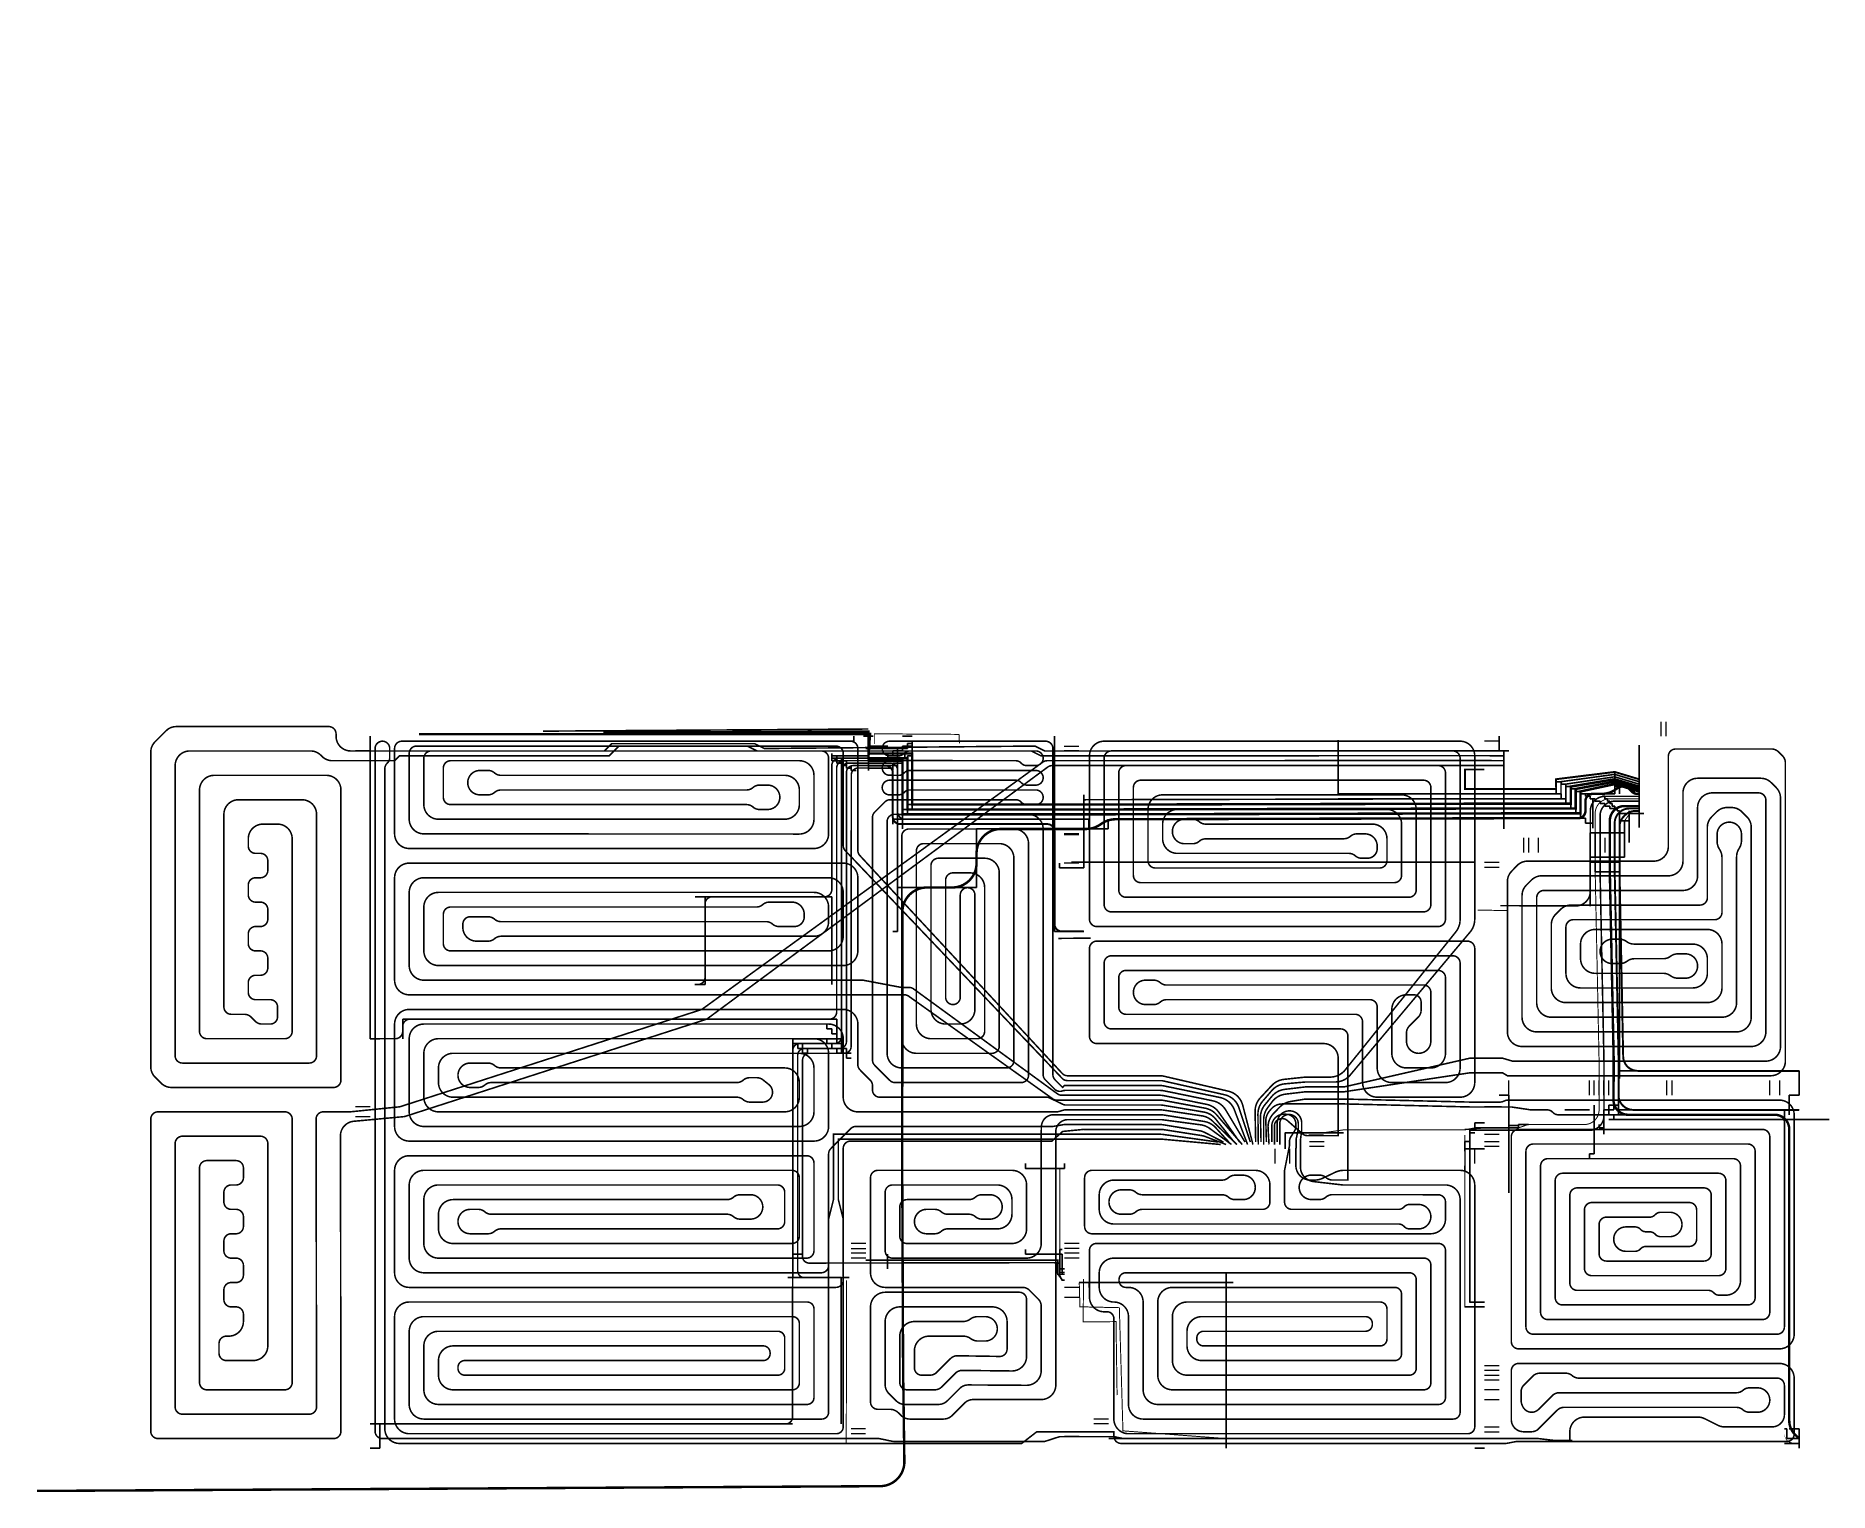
# Model space of a CAD drawing. Header units: inches. Extents: x 11970 to 30357, y 2676 to 17607.
import ezdxf

# ---------------------------------------------------------------- set-up
doc = ezdxf.new("R2010")
doc.units = ezdxf.units.IN
doc.header["$MEASUREMENT"] = 0
doc.layers.get('0').update_dxf_attribs({"true_color": 0xc2ced6})
for name, color, linetype, true_color in [('Electro Grid', 7, 'Continuous', 0xc2ced6), ('Electro Schematic', 7, 'Continuous', 0xc2ced6), ('HF Pipes Schematic', 1, 'Continuous', 0xff0000)]:
    doc.layers.add(name, color=color, linetype=linetype, true_color=true_color)
doc.layers.add('Holes', color=50, linetype='Continuous', lineweight=5)

msp = doc.modelspace()

# ---------------------------------------------------------------- linework, layer by layer
msp.add_line((26823, 3125, 267), (26723, 3125, 267))
at = {"layer": 'Electro Grid'}
for p, q in [((15398, 10425, 267), (15398, 7325, 267)), ((20056, 10375, 267), (20031, 10375, 267)), ((20081, 10375, 267), (20056, 10375, 267)), ((20106, 10375, 267), (20081, 10375, 267)), ((20131, 10375, 267), (20106, 10375, 267)), ((20156, 10375, 267), (20131, 10375, 267)), ((20181, 10375, 267), (20156, 10375, 267)), ((20206, 10375, 267), (20181, 10375, 267)), ((20231, 10375, 267), (20206, 10375, 267)), ((20256, 10375, 267), (20231, 10375, 267)), ((20281, 10375, 267), (20256, 10375, 267)), ((20306, 10375, 267), (20281, 10375, 267)), ((20331, 10375, 267), (20306, 10375, 267)), ((20356, 10375, 267), (20331, 10375, 267)), ((20356, 10425, 267), (20356, 10375, 267)), ((20456, 10425, 267), (20556, 10425, 267)), ((20456, 10425, 267), (20506, 10425, 267)), ((20506, 10300, 267), (20481, 10300, 267)), ((20506, 10425, 267), (20506, 10400, 267)), ((20506, 10400, 267), (20506, 10375, 267)), ((20506, 10375, 267), (20506, 10350, 267)), ((20506, 10350, 267), (20506, 10325, 267)), ((20506, 10325, 267), (20506, 10300, 267)), ((20506, 10325, 267), (20706, 10325, 267)), ((20506, 10300, 267), (20506, 10275, 267)), ((20506, 10300, 267), (20806, 10300, 267)), ((20806, 10275, 267), (20806, 10300, 267)), ((20806, 10300, 267), (20856, 10300, 267)), ((20956, 10425, 267), (20856, 10425, 267)), ((20856, 10300, 267), (20856, 10325, 267)), ((20856, 10325, 267), (20906, 10325, 267)), ((20906, 10300, 267), (20856, 10300, 267)), ((20856, 10300, 267), (20856, 10275, 267)), ((20906, 10325, 267), (20906, 10350, 267)), ((20906, 10350, 267), (20956, 10350, 267)), ((20956, 10325, 267), (20906, 10325, 267)), ((20906, 10325, 267), (20906, 10300, 267)), ((20956, 10350, 267), (20956, 10375, 267)), ((20956, 10350, 267), (20956, 9675, 267)), ((20956, 10350, 267), (20956, 10325, 267)), ((22415, 10425, 267), (22415, 9725, 267)), ((22415, 10425, 267), (22415, 9725, 267)), ((22415, 10425, 267), (22415, 10225, 267)), ((22415, 10425, 267), (22415, 8425, 267)), ((25323, 10385, 267), (25323, 9835, 267)), ((26973, 10425, 267), (26973, 10275, 267)), ((28408, 10310, 267), (28408, 10335, 267)), ((28408, 10285, 267), (28408, 10310, 267)), ((20131, 10225, 267), (20131, 10250, 267)), ((20506, 10225, 267), (20131, 10225, 267)), ((20131, 10225, 267), (20131, 10200, 267)), ((20131, 10200, 267), (20181, 10200, 267)), ((20131, 10200, 267), (20131, 10175, 267)), ((20131, 10175, 267), (20181, 10175, 267)), ((20181, 10200, 267), (20181, 10225, 267)), ((20181, 10200, 267), (20181, 10175, 267)), ((20181, 10200, 267), (20231, 10200, 267)), ((20181, 10175, 267), (20231, 10175, 267)), ((20181, 10175, 267), (20181, 10150, 267)), ((20181, 10150, 267), (20231, 10150, 267)), ((20231, 10200, 267), (20231, 10175, 267)), ((20231, 10175, 267), (20231, 7325, 267)), ((20231, 10175, 267), (20281, 10175, 267)), ((20231, 10150, 267), (20231, 10125, 267)), ((20231, 10125, 267), (20281, 10125, 267)), ((20281, 10175, 267), (20281, 10125, 267)), ((20281, 10175, 267), (20281, 10150, 267)), ((20281, 10150, 267), (20331, 10150, 267)), ((20281, 10125, 267), (20281, 10100, 267)), ((20331, 10125, 267), (20331, 10075, 267)), ((20506, 10225, 267), (20356, 10225, 267)), ((20506, 10275, 267), (20506, 10250, 267)), ((20506, 10250, 267), (20506, 10225, 267)), ((20506, 10225, 267), (20506, 10200, 267)), ((20506, 10200, 267), (20506, 10175, 267)), ((20506, 10175, 267), (20506, 10150, 267)), ((20506, 10175, 267), (20706, 10175, 267)), ((20506, 10150, 267), (20506, 10125, 267)), ((20506, 10125, 267), (20506, 10100, 267)), ((20506, 10125, 267), (20756, 10125, 267)), ((20706, 10175, 267), (20706, 10250, 267)), ((20706, 10250, 267), (20756, 10250, 267)), ((20756, 10225, 267), (20706, 10225, 267)), ((20706, 10175, 267), (20706, 10200, 267)), ((20756, 10250, 267), (20756, 10275, 267)), ((20756, 10275, 267), (20806, 10275, 267)), ((20806, 10250, 267), (20756, 10250, 267)), ((20756, 10250, 267), (20756, 10225, 267)), ((20756, 10125, 267), (20756, 10150, 267)), ((20756, 10150, 267), (20806, 10150, 267)), ((20756, 10075, 267), (20756, 10125, 267)), ((20756, 10125, 267), (20806, 10125, 267)), ((20806, 10275, 267), (20806, 8425, 267)), ((20856, 10275, 267), (20806, 10275, 267)), ((20806, 10275, 267), (20806, 10225, 267)), ((20806, 10225, 267), (20806, 10250, 267)), ((20806, 10150, 267), (20806, 10175, 267)), ((20806, 10175, 267), (20856, 10175, 267)), ((20806, 10125, 267), (20806, 10150, 267)), ((20806, 10150, 267), (20856, 10150, 267)), ((20856, 10150, 267), (20856, 10200, 267)), ((20856, 10200, 267), (20881, 10200, 267)), ((20856, 10175, 267), (20856, 10200, 267)), ((20856, 10200, 267), (20906, 10200, 267)), ((20881, 10200, 267), (20881, 10250, 267)), ((20906, 10200, 267), (20906, 10225, 267)), ((20906, 10225, 267), (20956, 10225, 267)), ((20956, 10225, 267), (20956, 10250, 267)), ((26973, 10275, 267), (27073, 10275, 267)), ((26973, 10275, 267), (27023, 10275, 267)), ((27023, 10275, 267), (27023, 10225, 267)), ((27023, 10225, 267), (27023, 10175, 267)), ((27023, 10175, 267), (27023, 10125, 267)), ((27023, 10125, 267), (27023, 10075, 267)), ((28408, 10260, 267), (28408, 10285, 267)), ((28408, 10235, 267), (28408, 10260, 267)), ((28408, 10210, 267), (28408, 10235, 267)), ((28408, 10185, 267), (28408, 10210, 267)), ((28408, 10160, 267), (28408, 10185, 267)), ((28408, 10135, 267), (28408, 10160, 267)), ((28408, 10110, 267), (28408, 10135, 267)), ((20281, 10100, 267), (20331, 10100, 267)), ((20331, 10100, 267), (20331, 10075, 267)), ((20331, 10075, 267), (20381, 10075, 267)), ((20506, 10100, 267), (20506, 10075, 267)), ((20506, 10100, 267), (20756, 10100, 267)), ((20756, 10100, 267), (20756, 10075, 267)), ((27023, 10075, 267), (27023, 10025, 267)), ((27023, 10025, 267), (27023, 9975, 267)), ((27023, 9975, 267), (27023, 9925, 267)), ((27558, 9960, 267), (27558, 9985, 267)), ((27608, 9960, 267), (27558, 9960, 267)), ((27608, 9935, 267), (27608, 9960, 267)), ((27658, 9935, 267), (27608, 9935, 267)), ((27658, 9910, 267), (27658, 9935, 267)), ((28158, 10035, 267), (28158, 10060, 267)), ((28158, 10010, 267), (28158, 10035, 267)), ((28158, 9985, 267), (28158, 10010, 267)), ((28158, 9960, 267), (28158, 9985, 267)), ((28158, 9935, 267), (28158, 9960, 267)), ((28158, 9910, 267), (28158, 9935, 267)), ((28408, 10085, 267), (28408, 10110, 267)), ((28408, 10060, 267), (28408, 10085, 267)), ((28408, 10035, 267), (28408, 10060, 267)), ((28408, 10010, 267), (28408, 10035, 267)), ((28408, 9985, 267), (28408, 10010, 267)), ((28408, 9960, 267), (28408, 9985, 267)), ((28408, 9935, 267), (28408, 9960, 267)), ((28408, 9910, 267), (28408, 9935, 267)), ((20956, 9725, 267), (20956, 9775, 267)), ((22415, 9725, 267), (22415, 9775, 267)), ((22715, 9775, 267), (22715, 9825, 267)), ((22715, 9725, 267), (22715, 9775, 267)), ((26723, 9785, 267), (25323, 9785, 267)), ((26723, 9835, 267), (26723, 9885, 267)), ((26723, 9885, 267), (26823, 9885, 267)), ((26723, 9785, 267), (26723, 9835, 267)), ((27023, 9785, 267), (26723, 9785, 267)), ((26973, 9885, 267), (27073, 9885, 267)), ((27023, 9925, 267), (27023, 9875, 267)), ((27023, 9875, 267), (27023, 9825, 267)), ((27023, 9785, 267), (27023, 9835, 267)), ((27023, 9825, 267), (27023, 9775, 267)), ((27023, 9735, 267), (27023, 9785, 267)), ((27023, 9775, 267), (27023, 9725, 267)), ((27558, 9835, 267), (27558, 9885, 267)), ((27608, 9835, 267), (27558, 9835, 267)), ((27608, 9785, 267), (27608, 9835, 267)), ((27658, 9785, 267), (27608, 9785, 267)), ((27708, 9910, 267), (27658, 9910, 267)), ((27658, 9735, 267), (27658, 9785, 267)), ((27708, 9885, 267), (27708, 9910, 267)), ((27758, 9885, 267), (27708, 9885, 267)), ((27758, 9860, 267), (27758, 9885, 267)), ((27808, 9860, 267), (27758, 9860, 267)), ((27808, 9835, 267), (27808, 9860, 267)), ((27858, 9835, 267), (27808, 9835, 267)), ((27858, 9810, 267), (27858, 9835, 267)), ((27858, 9835, 267), (28158, 9835, 267)), ((27908, 9810, 267), (27858, 9810, 267)), ((27908, 9785, 267), (27908, 9810, 267)), ((27958, 9785, 267), (27908, 9785, 267)), ((27958, 9785, 267), (27933, 9785, 267)), ((27933, 9785, 267), (27933, 9485, 267)), ((27958, 9760, 267), (27958, 9785, 267)), ((28008, 9760, 267), (27958, 9760, 267)), ((28008, 9735, 267), (28008, 9760, 267)), ((28058, 9810, 267), (28033, 9810, 267)), ((28158, 9835, 267), (28058, 9835, 267)), ((28058, 9785, 267), (28058, 9810, 267)), ((28083, 9785, 267), (28058, 9785, 267)), ((28083, 9760, 267), (28083, 9785, 267)), ((28108, 9760, 267), (28083, 9760, 267)), ((28158, 9835, 267), (28108, 9835, 267)), ((28108, 9735, 267), (28108, 9760, 267)), ((28158, 9835, 267), (28158, 9910, 267)), ((28158, 9910, 267), (28258, 9910, 267)), ((28158, 9910, 267), (28208, 9910, 267)), ((28208, 9910, 267), (28208, 9835, 267)), ((28258, 9910, 267), (28358, 9910, 267)), ((28258, 9910, 267), (28283, 9910, 267)), ((28358, 9910, 267), (28358, 9835, 267)), ((28408, 9885, 267), (28408, 9910, 267)), ((28408, 9860, 267), (28408, 9885, 267)), ((28408, 9835, 267), (28408, 9860, 267)), ((28408, 9810, 267), (28408, 9835, 267)), ((28408, 9785, 267), (28408, 9810, 267)), ((28408, 9760, 267), (28408, 9785, 267)), ((28408, 9735, 267), (28408, 9760, 267)), ((20806, 9575, 267), (20756, 9575, 267)), ((20756, 9575, 267), (20756, 9525, 267)), ((20806, 9575, 267), (20806, 9625, 267)), ((20806, 9625, 267), (20856, 9625, 267)), ((20856, 9575, 267), (20806, 9575, 267)), ((20856, 9625, 267), (20856, 9675, 267)), ((20856, 9675, 267), (20906, 9675, 267)), ((20906, 9625, 267), (20856, 9625, 267)), ((20856, 9625, 267), (20856, 9575, 267)), ((20856, 9575, 267), (20856, 9525, 267)), ((20906, 9675, 267), (20906, 9725, 267)), ((20906, 9725, 267), (20956, 9725, 267)), ((20956, 9675, 267), (20906, 9675, 267)), ((20906, 9675, 267), (20906, 9625, 267)), ((20956, 9675, 267), (20956, 9725, 267)), ((22415, 9725, 267), (22415, 9675, 267)), ((22415, 9675, 267), (22415, 9625, 267)), ((22415, 9675, 267), (22715, 9675, 267)), ((22415, 9625, 267), (22415, 9575, 267)), ((22415, 9575, 267), (22415, 9625, 267)), ((22415, 9575, 267), (22415, 9525, 267)), ((22715, 9675, 267), (22715, 9725, 267)), ((22715, 9675, 267), (22715, 9625, 267)), ((22715, 9625, 267), (22715, 9575, 267)), ((22715, 9575, 267), (22715, 9525, 267)), ((22715, 9575, 267), (22765, 9575, 267)), ((22765, 9575, 267), (22765, 9475, 267)), ((22965, 9475, 267), (22965, 9575, 267)), ((27023, 9685, 267), (27023, 9735, 267)), ((27023, 9725, 267), (27023, 9675, 267)), ((27023, 9635, 267), (27023, 9685, 267)), ((27023, 9675, 267), (27023, 9625, 267)), ((27023, 9585, 267), (27023, 9635, 267)), ((27023, 9625, 267), (27023, 9475, 267)), ((27023, 9535, 267), (27023, 9585, 267)), ((27708, 9735, 267), (27658, 9735, 267)), ((27708, 9685, 267), (27708, 9735, 267)), ((27758, 9685, 267), (27708, 9685, 267)), ((27758, 9635, 267), (27758, 9685, 267)), ((27808, 9635, 267), (27758, 9635, 267)), ((27808, 9585, 267), (27808, 9635, 267)), ((27858, 9585, 267), (27808, 9585, 267)), ((27858, 9535, 267), (27858, 9585, 267)), ((28058, 9735, 267), (28008, 9735, 267)), ((28058, 9710, 267), (28058, 9735, 267)), ((28108, 9710, 267), (28058, 9710, 267)), ((28133, 9735, 267), (28108, 9735, 267)), ((28108, 9685, 267), (28108, 9710, 267)), ((28158, 9685, 267), (28108, 9685, 267)), ((28133, 9710, 267), (28133, 9735, 267)), ((28158, 9710, 267), (28133, 9710, 267)), ((28158, 9685, 267), (28158, 9710, 267)), ((28183, 9685, 267), (28158, 9685, 267)), ((28183, 9660, 267), (28183, 9685, 267)), ((28208, 9660, 267), (28183, 9660, 267)), ((28208, 9635, 267), (28208, 9660, 267)), ((28208, 9660, 267), (28208, 9560, 267)), ((28208, 9435, 267), (28208, 9635, 267)), ((28208, 9635, 267), (28458, 9635, 267)), ((28208, 9635, 267), (28208, 9625, 267)), ((28308, 9560, 267), (28308, 9660, 267)), ((28408, 9635, 267), (28308, 9635, 267)), ((28308, 9635, 267), (28308, 9335, 267)), ((28408, 9710, 267), (28408, 9735, 267)), ((28408, 9685, 267), (28408, 9710, 267)), ((28408, 9660, 267), (28408, 9685, 267)), ((28408, 9635, 267), (28408, 9660, 267)), ((28458, 9635, 267), (28408, 9635, 267)), ((20856, 9525, 267), (20856, 9475, 267)), ((22415, 9475, 267), (21615, 9475, 267)), ((21615, 9475, 267), (21615, 8975, 267)), ((22415, 9525, 267), (22415, 9475, 267)), ((22415, 9525, 267), (22415, 9475, 267)), ((22715, 9525, 267), (22715, 9475, 267)), ((22715, 9475, 267), (22715, 9425, 267)), ((22715, 9425, 267), (22715, 9125, 267)), ((22865, 9475, 267), (22765, 9475, 267)), ((22765, 9475, 267), (22815, 9475, 267)), ((22815, 9475, 267), (22915, 9475, 267)), ((22915, 9475, 267), (22965, 9475, 267)), ((27023, 9485, 267), (27023, 9535, 267)), ((27908, 9535, 267), (27858, 9535, 267)), ((27933, 9535, 267), (27908, 9535, 267)), ((27908, 9185, 267), (27908, 9435, 267)), ((27908, 9435, 267), (27958, 9435, 267)), ((27933, 9485, 267), (27933, 9535, 267)), ((28008, 9435, 267), (27958, 9435, 267)), ((27958, 9185, 267), (27958, 9435, 267)), ((28058, 9435, 267), (28008, 9435, 267)), ((28008, 9185, 267), (28008, 9435, 267)), ((28108, 9435, 267), (28058, 9435, 267)), ((28158, 9435, 267), (28108, 9435, 267)), ((28108, 9185, 267), (28108, 9435, 267)), ((28208, 9435, 267), (28158, 9435, 267)), ((28158, 9185, 267), (28158, 9435, 267)), ((28208, 9560, 267), (28308, 9560, 267)), ((28208, 9185, 267), (28208, 9435, 267)), ((28208, 9435, 267), (28258, 9435, 267)), ((28258, 9533, 267), (28258, 9558, 267)), ((28258, 9433, 267), (28258, 9533, 267)), ((28258, 9435, 267), (28258, 9385, 267)), ((28258, 9385, 267), (28258, 9235, 267)), ((28258, 9235, 267), (28258, 9185, 267)), ((22465, 9075, 267), (22465, 9125, 267)), ((22715, 9075, 267), (22465, 9075, 267)), ((26723, 9135, 267), (22588, 9135, 267)), ((22715, 9125, 267), (22715, 9075, 267)), ((27958, 9185, 267), (27908, 9185, 267)), ((27908, 9185, 267), (27908, 8685, 267)), ((27908, 9185, 267), (27908, 9135, 267)), ((27908, 9135, 267), (27958, 9135, 267)), ((28008, 9185, 267), (27958, 9185, 267)), ((27958, 9135, 267), (28008, 9135, 267)), ((27958, 9135, 267), (27958, 9035, 267)), ((27958, 9035, 267), (28008, 9035, 267)), ((28058, 9185, 267), (28008, 9185, 267)), ((28008, 9135, 267), (28058, 9135, 267)), ((28008, 9035, 267), (28058, 9035, 267)), ((28108, 9185, 267), (28058, 9185, 267)), ((28058, 9135, 267), (28108, 9135, 267)), ((28058, 9035, 267), (28108, 9035, 267)), ((28158, 9185, 267), (28108, 9185, 267)), ((28108, 9135, 267), (28158, 9135, 267)), ((28108, 9035, 267), (28158, 9035, 267)), ((28208, 9185, 267), (28158, 9185, 267)), ((28158, 9135, 267), (28208, 9135, 267)), ((28158, 9035, 267), (28208, 9035, 267)), ((28258, 9185, 267), (28208, 9185, 267)), ((28208, 9185, 267), (28208, 6916, 267)), ((21615, 8875, 267), (20815, 8875, 267)), ((20815, 8875, 267), (20865, 8875, 267)), ((20865, 8875, 267), (20855, 8875, 267)), ((21615, 8975, 267), (21615, 8875, 267)), ((20131, 8780, 267), (18731, 8780, 267)), ((18731, 8780, 267), (18831, 8780, 267)), ((18831, 8780, 267), (18831, 7880, 267)), ((20131, 7880, 267), (20131, 8780, 267)), ((20806, 8425, 267), (20756, 8425, 267)), ((22415, 8425, 267), (22715, 8425, 267)), ((18831, 7880, 267), (18725, 7880)), ((20181, 7525, 267), (15731, 7525, 267)), ((15731, 7525, 267), (15731, 7325, 267)), ((20081, 7425, 267), (20081, 7475, 267)), ((20131, 7425, 267), (20081, 7425, 267)), ((20131, 7375, 267), (20131, 7425, 267)), ((20181, 7375, 267), (20131, 7375, 267)), ((20181, 7325, 267), (20181, 7525, 267)), ((20181, 7325, 267), (20181, 7375, 267)), ((15398, 7325, 267), (15498, 7325, 267)), ((20231, 7325, 267), (19731, 7325, 267)), ((19731, 7325, 267), (19731, 4875, 267)), ((19781, 7275, 267), (19731, 7275, 267)), ((19831, 7275, 267), (19781, 7275, 267)), ((19781, 7275, 267), (19781, 7225, 267)), ((19781, 7225, 267), (19831, 7225, 267)), ((19831, 7225, 267), (19831, 7275, 267)), ((19881, 7225, 267), (19831, 7225, 267)), ((19831, 7225, 267), (19831, 7175, 267)), ((19831, 7175, 267), (19881, 7175, 267)), ((19881, 7175, 267), (19881, 7225, 267)), ((20081, 7275, 267), (20081, 7325, 267)), ((20081, 7325, 267), (20131, 7325, 267)), ((20081, 7325, 267), (20131, 7325, 267)), ((20131, 7275, 267), (20081, 7275, 267)), ((20131, 7225, 267), (20131, 7275, 267)), ((20131, 7275, 267), (20181, 7275, 267)), ((20181, 7225, 267), (20131, 7225, 267)), ((20231, 7325, 267), (20181, 7325, 267)), ((20181, 7175, 267), (20181, 7225, 267)), ((20181, 7225, 267), (20231, 7225, 267)), ((20231, 7175, 267), (20181, 7175, 267)), ((20231, 7325, 267), (20231, 7175, 267)), ((20231, 7175, 267), (20281, 7175, 267)), ((27948, 7095, 267), (27898, 7095, 267)), ((27998, 7095, 267), (27948, 7095, 267)), ((28048, 7095, 267), (27998, 7095, 267)), ((28098, 7095, 267), (28048, 7095, 267)), ((28148, 7095, 267), (28098, 7095, 267)), ((28198, 7095, 267), (28148, 7095, 267)), ((28198, 6995, 267), (28198, 7095, 267)), ((28248, 6995, 267), (28198, 6995, 267)), ((28198, 6995, 267), (28198, 6645, 267)), ((28198, 6995, 267), (28248, 6995, 267)), ((29948, 6995, 267), (28248, 6995, 267)), ((30048, 6995, 267), (29948, 6995, 267)), ((30048, 6895, 267), (30048, 6995, 267)), ((30048, 6745, 267), (30048, 6895, 267)), ((26973, 6745, 267), (27073, 6745, 267)), ((27073, 6745, 267), (27073, 5745, 267)), ((27948, 6645, 267), (27948, 6145, 267)), ((28148, 6645, 267), (28098, 6645, 267)), ((28098, 6645, 267), (28098, 6595, 267)), ((28198, 6645, 267), (28148, 6645, 267)), ((28198, 6645, 267), (28148, 6645, 267)), ((28148, 6645, 267), (28148, 6595, 267)), ((28198, 6745, 280), (28198, 6595, 280)), ((30048, 6745, 267), (29948, 6745, 267)), ((29948, 6745, 267), (29948, 6695, 267)), ((29948, 6695, 267), (29948, 6645, 267)), ((29948, 6645, 267), (29948, 6595, 267)), ((26823, 6461, 267), (26723, 6461, 267)), ((26723, 6461, 267), (26723, 6411, 267)), ((27073, 6411, 267), (27073, 6436, 267)), ((27073, 6436, 267), (27173, 6436, 267)), ((27173, 6411, 267), (27173, 6446, 267)), ((27173, 6446, 267), (27273, 6446, 267)), ((27898, 6595, 267), (27648, 6595, 267)), ((27998, 6435, 267), (27998, 6445, 267)), ((28098, 6595, 267), (28048, 6595, 267)), ((28048, 6595, 267), (28048, 6545, 267)), ((28048, 6545, 267), (28048, 6395, 267)), ((28148, 6595, 267), (28098, 6595, 267)), ((28098, 6595, 267), (28098, 6545, 267)), ((28148, 6495, 280), (28098, 6495, 280)), ((28098, 6495, 267), (30357, 6495, 267)), ((28198, 6545, 280), (28148, 6545, 280)), ((28148, 6545, 280), (28148, 6495, 280)), ((28198, 6595, 280), (29948, 6595, 267)), ((28198, 6595, 280), (28198, 6545, 280)), ((29948, 6595, 267), (29898, 6595, 267)), ((29898, 6595, 267), (29898, 6545, 267)), ((29898, 6545, 267), (29898, 6495, 267)), ((29948, 6595, 267), (29948, 6545, 267)), ((29948, 6595, 267), (30048, 6595, 267)), ((25029, 6359, 280), (24779, 6359, 280)), ((24779, 6359, 280), (24779, 6195, 280)), ((25179, 6359, 280), (25029, 6359, 280)), ((25179, 6359, 280), (25379, 6359, 280)), ((26823, 6411, 267), (26623, 6395, 267)), ((26673, 6271), (26623, 6271)), ((26623, 6271), (26623, 6246)), ((26723, 6386, 267), (26673, 6386, 267)), ((26723, 6361, 267), (26673, 6361, 267)), ((26723, 6411, 267), (27073, 6411, 267)), ((26723, 6411, 267), (26723, 6386, 267)), ((26723, 6411, 267), (27073, 6411, 267)), ((26723, 6411, 267), (26823, 6411, 267)), ((26723, 6386, 267), (26823, 6386, 267)), ((26973, 6386, 267), (27073, 6386, 267)), ((27073, 6411, 267), (27173, 6411, 267)), ((27998, 6410, 267), (27998, 6435, 267)), ((28048, 6410, 267), (27998, 6410, 267)), ((28048, 6395, 267), (27998, 6395, 267)), ((28048, 6385, 267), (28048, 6410, 267)), ((28048, 6395, 267), (28048, 6345, 267)), ((28048, 6395, 267), (28048, 6370, 267)), ((28048, 6395, 267), (28048, 6385, 267)), ((26623, 6246), (26623, 6221)), ((26623, 6221), (26623, 6196)), ((26623, 6196), (26623, 6171)), ((26673, 6195, 267), (26623, 6195, 267)), ((26723, 6195, 267), (26673, 6195, 267)), ((26823, 6195, 267), (26723, 6195, 267)), ((26823, 6195, 267), (26773, 6195, 267)), ((27948, 6145, 267), (27898, 6145, 267)), ((27898, 6145, 267), (27898, 6095, 267)), ((22118, 5995, 267), (22118, 6045, 267)), ((22168, 5995, 267), (22118, 5995, 267)), ((22518, 5995, 267), (22168, 5995, 267)), ((22518, 6045, 267), (22518, 5995, 267)), ((26623, 6021), (26623, 5971)), ((22118, 5115, 267), (22118, 5165, 267)), ((22468, 5115, 267), (22468, 5165, 267)), ((22468, 5165, 267), (22493, 5165, 267)), ((19731, 5065, 267), (19731, 5115, 267)), ((19731, 5115, 267), (19831, 5115, 267)), ((19731, 4875, 267), (19731, 5065, 267)), ((20703, 5065, 267), (20703, 5115, 267)), ((20703, 4965, 267), (20703, 5065, 267)), ((22468, 5115, 267), (22118, 5115, 267)), ((22418, 5025, 267), (22468, 5025, 267)), ((22468, 5065, 267), (22468, 5115, 267)), ((22468, 5115, 267), (22493, 5115, 267)), ((22468, 4965, 267), (22468, 5065, 267)), ((22518, 4965, 267), (22468, 4965, 267)), ((22468, 4965, 267), (22468, 4915, 267)), ((22493, 5115, 267), (22493, 5015, 267)), ((22493, 5015, 267), (22493, 4965, 267)), ((22493, 4965, 267), (22493, 4915, 267)), ((19731, 4875, 267), (19681, 4875, 267)), ((19681, 4875, 267), (19781, 4875, 267)), ((19731, 4875, 267), (20231, 4875, 267)), ((20228, 3375, 267), (20228, 4875, 267)), ((22468, 4915, 267), (22468, 4890, 267)), ((22468, 4890, 267), (22493, 4849, 267)), ((22493, 4929, 267), (22518, 4929, 267)), ((22768, 4825, 267), (22668, 4825, 267)), ((22768, 4775, 267), (22768, 4825, 267)), ((26723, 4625, 267), (26673, 4625, 267)), ((26723, 4625, 267), (26773, 4625, 267)), ((26723, 4625, 267), (26723, 4575, 267)), ((26773, 4625, 267), (26823, 4625, 267)), ((26673, 4575, 267), (26623, 4575, 267)), ((26723, 4575, 267), (26673, 4575, 267)), ((26723, 4575, 267), (26823, 4575, 267)), ((15498, 3375, 267), (15398, 3375, 267)), ((15498, 3275, 267), (15498, 3375, 267)), ((19628, 3375, 267), (19678, 3375, 267)), ((19678, 3375, 267), (19728, 3375, 267)), ((24173, 3225, 267), (24173, 3325, 267)), ((29923, 3325, 267), (29898, 3325, 267)), ((29923, 3225, 267), (29923, 3325, 267)), ((30048, 3325, 267), (29948, 3325, 267)), ((30048, 3205, 267), (30048, 3325, 267)), ((15498, 3125, 267), (15498, 3275, 267)), ((15498, 3125, 267), (15498, 3225, 267)), ((22973, 3225, 267), (24173, 3225, 267)), ((24173, 3225, 267), (24173, 3125, 267)), ((30048, 3175, 267), (29898, 3175, 267)), ((29948, 3225, 267), (29923, 3225, 267)), ((30048, 3225, 267), (29948, 3225, 267)), ((30048, 3175, 267), (30048, 3205, 267)), ((30048, 3125, 267), (30048, 3175, 267)), ((15398, 3125, 267), (15498, 3125, 267))]:
    msp.add_line(p, q, dxfattribs=at)
at = {"layer": 'Electro Schematic'}
for p, q in [((20181, 7325, 267), (20181, 7275, 267)), ((20181, 7275, 267), (20231, 7275, 267)), ((20231, 7275, 267), (20231, 7225, 267)), ((20231, 7225, 267), (20281, 7225, 267)), ((20281, 7225, 267), (20281, 7175, 267)), ((20281, 7175, 267), (20281, 7125, 267)), ((20281, 7175, 267), (20331, 7175, 267)), ((20281, 7125, 267), (20331, 7125, 267)), ((22768, 4825, 267), (24247, 4825, 267)), ((24173, 3325, 267), (24173, 4925, 267))]:
    msp.add_line(p, q, dxfattribs=at)
at = {"layer": 'Electro Schematic', "color": 252, "ltscale": 0.1, "const_width": 16, "elevation": 267}
for points in [[(20506, 10500), (17171, 10478)], [(28408, 9960), (28158, 10035), (27608, 9960), (27608, 9835), (27023, 9835), (26723, 9835), (25323, 9835), (25323, 10385)], [(28408, 9935), (28158, 10010), (27658, 9935), (27658, 9785), (27023, 9785), (22715, 9775)], [(22453, 8353), (22785, 8356)], [(22518, 4909), (22448, 4909), (22448, 5054), (20478, 5054)]]:
    msp.add_lwpolyline(points, dxfattribs=at)
at = {"layer": 'Electro Schematic', "color": 244, "ltscale": 0.1, "const_width": 25, "elevation": 267}
for points in [[(28408, 9910), (28158, 9985), (27708, 9910), (27708, 9735), (27023, 9735), (22715, 9725), (22415, 9725), (20956, 9725), (20956, 10250), (20506, 10250), (20506, 10475), (17790, 10463)], [(28408, 9885), (28158, 9960), (27758, 9885), (27758, 9685), (27023, 9685), (22715, 9675), (22415, 9675), (20906, 9675), (20906, 10200), (20506, 10200), (20523, 10449), (15900, 10447)], [(28408, 9860), (28158, 9935), (27808, 9860), (27808, 9635), (27023, 9635), (22715, 9625), (22415, 9625), (20856, 9625), (20856, 10175), (20506, 10175)]]:
    msp.add_lwpolyline(points, dxfattribs=at)
at = {"layer": 'Electro Schematic', "color": 7, "ltscale": 0.1, "const_width": 10}
for points, elevation in [([(21440, 10354), (21435, 10445), (20567, 10451), (20567, 10348)], 1000), ([(28408, 9635), (28315, 9635), (28258, 9558), (28258, 9435), (28258, 9185)], 267), ([(26753, 8643), (27055, 8639)], 267), ([(22518, 4929), (22468, 4929), (22468, 5995), (22118, 5995), (22118, 6045)], 267), ([(20283, 4848), (20279, 3168)], 267), ([(22712, 4860), (22708, 4421), (23045, 4424), (23056, 3670)], 900)]:
    msp.add_lwpolyline(points, dxfattribs=dict(at, elevation=elevation))
at = {"layer": 'Electro Schematic', "color": 252, "ltscale": 0.1, "elevation": 267}
for points, const_width in [([(20506, 10150), (20301, 10150, 0.414214), (20231, 10080), (20231, 7345, -0.414214), (20161, 7275), (19801, 7275, 0.413988), (19731, 7205), (19728, 3445, -0.413988), (19658, 3375), (15498, 3375), (15398, 3375)], 16), ([(20506, 10175), (20256, 10175, 0.414214), (20181, 10100), (20181, 7600, -0.414214), (20106, 7525), (15806, 7525, 0.414214), (15731, 7450), (15731, 7400, -0.414214), (15656, 7325), (15489, 7325)], 16), ([(20506, 10125), (20351, 10125, 0.414214), (20281, 10055), (20281, 7295, -0.414214), (20211, 7225), (19851, 7225, 0.414214), (19781, 7155), (19781, 4945, 0.414214), (19851, 4875), (20227, 4875, 0.007591), (20229, 4875), (20310, 4877)], 16), ([(20506, 10125), (20681, 10125, -0.414214), (20756, 10050), (20756, 9600, 0.414214), (20831, 9525), (22340, 9525, -0.414214), (22415, 9450), (22415, 8500, 0.414214), (22490, 8425), (22715, 8425)], 20), ([(20506, 10100), (20401, 10100, 0.414), (20331, 10030), (20329, 7245, -0.414), (20259, 7175), (19901, 7175, 0.414067), (19831, 7105), (19830, 5094, 0.415104), (19900, 5024), (20231, 5025, -0.000635), (20231, 5025), (20581, 5025), (22438, 5029), (22438, 4929), (22493, 4849), (22518, 4849)], 16), ([(28408, 9760), (28158, 9760, 0.414214), (28008, 9610), (28008, 9435), (28008, 9037, 0.005154), (28008, 9033), (28048, 7095), (28048, 6535, -0.414514), (27898, 6385), (27073, 6386), (26673, 6386), (26673, 6195), (26673, 4625), (26823, 4625)], 16), ([(28408, 9810), (28058, 9810, 0.414214), (27908, 9660), (27908, 9435), (27908, 9135), (27908, 8836, -0.415362), (27757, 8686), (26986, 8689)], 16), ([(28408, 9685), (28308, 9685, 0.414214), (28158, 9535), (28158, 9435), (28158, 9037, 0.005154), (28158, 9033), (28198, 7095), (28198, 6745, 0.414214), (28348, 6595), (30048, 6595)], 20), ([(28408, 9660), (28370, 9660, 0.198912), (28264, 9616), (28252, 9604, 0.198912), (28208, 9498), (28208, 9435), (28208, 9036, 0.004901), (28208, 9034), (28245, 7142, 0.408483), (28395, 6995), (30048, 6995)], 20)]:
    msp.add_lwpolyline(points, format="xyb", dxfattribs=dict(at, const_width=const_width))
at = {"layer": 'Electro Schematic', "color": 252, "const_width": 16, "elevation": 267}
for points in [[(20506, 10200), (20206, 10200, 0.414214), (20131, 10125), (20131, 8855, -0.414214), (20056, 8780), (18906, 8780, 0.414214), (18831, 8705), (18831, 7955, -0.414214), (18756, 7880), (18725, 7880)], [(20506, 10150), (20731, 10150, -0.414214), (20806, 10075), (20806, 9650, 0.414214), (20881, 9575), (22415, 9575), (22715, 9575)]]:
    msp.add_lwpolyline(points, format="xyb", dxfattribs=at)
at = {"layer": 'Electro Schematic', "color": 252, "const_width": 20, "elevation": 267}
msp.add_lwpolyline([(28408, 9985), (28158, 10060), (27556, 9985), (27558, 9885), (27073, 9885), (26623, 9885), (26623, 10085), (26823, 10085)], dxfattribs=at)
at = {"layer": 'Electro Schematic', "color": 244, "ltscale": 0.1, "const_width": 25, "elevation": 267}
for points in [[(28408, 9835), (28389, 9835, -0.198912), (28336, 9857), (28305, 9888, 0.198912), (28252, 9910), (28233, 9910, 0.162278), (28188, 9895), (28175, 9885, -0.162278), (28025, 9835), (27933, 9835, 0.414214), (27858, 9760), (27858, 9660, -0.414214), (27783, 9585), (27023, 9585, 0.000616), (27023, 9585), (23040, 9575, 0.147439), (22902, 9533), (22878, 9517, -0.148069), (22739, 9475), (22415, 9475), (21865, 9475, 0.414214), (21615, 9225), (21615, 9125, -0.414214), (21365, 8875), (21105, 8875, 0.414014), (20855, 8625), (20853, 6219), (20853, 5945), (20862, 3926, 0.002333), (20862, 3924), (20875, 2990, -0.41659), (20626, 2737), (11982, 2688)], [(28408, 9710), (28258, 9710, 0.414214), (28108, 9560), (28108, 9435), (28108, 9035), (28148, 7095), (28146, 6693, 0.409698), (28296, 6545), (29798, 6545, -0.414214), (29948, 6395), (29948, 3408, 0.198912), (30007, 3266), (30048, 3225)]]:
    msp.add_lwpolyline(points, format="xyb", dxfattribs=at)
at = {"layer": 'Electro Schematic', "color": 7, "ltscale": 0.1, "const_width": 10, "elevation": 267}
msp.add_lwpolyline([(28408, 9785), (28108, 9785, 0.414214), (27958, 9635), (27958, 9435), (27958, 9035), (27998, 7095), (27998, 6595, -0.414618), (27848, 6445), (27273, 6446), (27173, 6411), (26723, 6411), (26623, 6390), (25379, 6390), (25173, 6361), (24779, 6359), (24779, 6195)], format="xyb", dxfattribs=at)
at = {"layer": 'Electro Schematic', "elevation": 267}
for points in [[(28408, 9635), (28408, 9491)], [(22668, 4825), (22768, 4825)]]:
    msp.add_lwpolyline(points, dxfattribs=at)
at = {"layer": 'Electro Schematic', "color": 7, "const_width": 10}
for points, elevation in [([(26623, 6337), (26623, 4575), (26823, 4575)], 267), ([(22668, 4825), (22675, 4576), (23079, 4567), (23116, 3304), (24173, 3225), (24173, 3125)], 767)]:
    msp.add_lwpolyline(points, dxfattribs=dict(at, elevation=elevation))
at = {"layer": 'Electro Schematic', "color": 252, "elevation": 267}
msp.add_lwpolyline([(30048, 3175, 16, 16, 0), (29998, 3175, 16, 0, -0.414214), (29898, 3275, 0, 0, 0), (29898, 3325, 0, 0, 0)], format="xyseb", dxfattribs=at)
at = {"layer": 'HF Pipes Schematic', "color": 1, "ltscale": 0.1, "const_width": 16, "elevation": 316}
msp.add_lwpolyline([(16813, 17599), (16813, 17599)], close=True, dxfattribs=at)
for points in [[(27023, 10225), (26773, 10227), (22765, 10225), (22275, 10225), (22175, 10275), (19365, 10275), (19265, 10325), (17948, 10325), (17848, 10225), (15698, 10225), (15648, 10175), (15448, 10175), (15198, 10175), (15098, 10175), (15010, 10175, -0.198912), (14904, 10219), (14892, 10231, 0.198912), (14786, 10275), (13548, 10275, 0.414214), (13398, 10125), (13398, 7150, 0.414214), (13473, 7075), (14773, 7075, 0.414214), (14848, 7150), (14848, 9625, 0.414214), (14698, 9775), (14048, 9775, 0.414214), (13898, 9625), (13898, 7650, 0.414214), (13973, 7575), (14107, 7575, -0.198912), (14177, 7546), (14219, 7504, 0.198912), (14289, 7475), (14373, 7475, 0.414214), (14448, 7550), (14448, 7650, 0.414214), (14373, 7725), (14223, 7725, -0.414214), (14148, 7800), (14148, 7900, -0.414214), (14223, 7975), (14273, 7975, 0.414214), (14348, 8050), (14348, 8150, 0.414214), (14273, 8225), (14223, 8225, -0.414214), (14148, 8300), (14148, 8400, -0.414214), (14223, 8475), (14273, 8475, 0.414214), (14348, 8550), (14348, 8650, 0.414214), (14273, 8725), (14223, 8725, -0.414214), (14148, 8800), (14148, 8900, -0.414214), (14223, 8975), (14273, 8975, 0.414214), (14348, 9050), (14348, 9150, 0.414214), (14273, 9225), (14223, 9225, -0.414214), (14148, 9300), (14148, 9375, -0.414214), (14298, 9525), (14448, 9525, -0.414214), (14598, 9375), (14598, 7400, -0.414214), (14523, 7325), (13723, 7325, -0.414214), (13648, 7400), (13648, 9875, -0.414214), (13798, 10025), (14948, 10025, -0.414214), (15098, 9875), (15098, 6900, -0.414214), (15023, 6825), (13360, 6825, -0.198912), (13254, 6869), (13192, 6931, -0.198912), (13148, 7037), (13148, 10263, -0.198912), (13192, 10369), (13304, 10481, -0.198912), (13410, 10525), (14973, 10525, -0.414214), (15048, 10450), (15048, 10425, 0.414214), (15198, 10275), (15448, 10275), (17798, 10275), (17873, 10350), (19340, 10350), (19440, 10300), (22215, 10325), (22315, 10275), (22765, 10275), (26773, 10277), (27023, 10275)], [(27023, 10125), (26773, 10127, 0.002202), (26773, 10127), (22765, 10125, -0.000129), (22765, 10125), (22390, 10125, 0.160506), (22345, 10110), (18858, 7532, -0.081317), (18836, 7521), (15759, 6529, -0.078169), (15736, 6525), (15229, 6478, 0.388072), (15093, 6329), (15098, 3300, -0.414691), (15023, 3225), (13223, 3225, -0.414214), (13148, 3300), (13148, 6500, -0.414214), (13223, 6575), (14523, 6575, -0.414214), (14598, 6500), (14598, 3800, -0.414214), (14523, 3725), (13723, 3725, -0.414214), (13648, 3800), (13648, 6000, -0.414214), (13723, 6075), (14023, 6075, -0.414214), (14098, 6000), (14098, 5900, -0.414214), (14023, 5825), (13973, 5825, 0.414214), (13898, 5750), (13898, 5650, 0.414214), (13973, 5575), (14023, 5575, -0.414214), (14098, 5500), (14098, 5400, -0.414214), (14023, 5325), (13973, 5325, 0.414214), (13898, 5250), (13898, 5150, 0.414214), (13973, 5075), (14023, 5075, -0.414214), (14098, 5000), (14098, 4900, -0.414214), (14023, 4825), (13973, 4825, 0.414214), (13898, 4750), (13898, 4650, 0.414214), (13973, 4575), (14023, 4575, -0.414214), (14098, 4500), (14098, 4425, -0.414214), (13948, 4275), (13923, 4275, 0.414214), (13848, 4200), (13848, 4100, 0.414214), (13923, 4025), (14198, 4025, 0.414214), (14348, 4175), (14348, 6250, 0.414214), (14273, 6325), (13473, 6325, 0.414214), (13398, 6250), (13398, 3550, 0.414214), (13473, 3475), (14773, 3475, 0.414713), (14848, 3550), (14843, 6500, -0.414722), (14918, 6575), (15193, 6575), (15686, 6625, 0.078169), (15709, 6629), (18787, 7621, 0.078988), (18808, 7632), (22295, 10161, -0.158134), (22339, 10175), (22765, 10175, 0.000129), (22765, 10175), (26773, 10177, -0.002202), (26773, 10177), (27023, 10175)]]:
    msp.add_lwpolyline(points, format="xyb", dxfattribs=at)
at = {"layer": 'HF Pipes Schematic', "elevation": 316}
msp.add_lwpolyline([(27698, 3205, 16, 16, 0), (27698, 3295, 16, 16, -0.414214), (27848, 3445, 16, 16, 0), (27848, 3445, 16, 16, 0), (29013, 3445, 16, 16, -0.116434), (29080, 3429, 16, 16, 0), (29216, 3361, 16, 16, 0.116434), (29283, 3345, 16, 16, 0), (29773, 3345, 16, 16, 0.414214), (29898, 3470, 16, 16, 0), (29898, 3770, 16, 16, 0.414214), (29823, 3845, 16, 16, 0), (27789, 3845, 16, 16, -0.182676), (27723, 3870, 16, 16, 0.182676), (27657, 3895, 16, 16, 0), (27389, 3895, 16, 16, 0.198912), (27319, 3866, 16, 16, 0), (27227, 3774, 16, 16, 0.198912), (27198, 3704, 16, 16, 0), (27198, 3623, 16, 16, 0.14973), (27224, 3539, 16, 16, 0.471297), (27377, 3524, 16, 16, 0), (27519, 3666, 16, 16, -0.198912), (27589, 3695, 16, 16, 0), (29407, 3695, 16, 16, 0.182676), (29473, 3720, 16, 16, -0.182676), (29539, 3745, 16, 16, 0), (29623, 3745, 16, 16, -0.414214), (29748, 3620, 16, 16, 0), (29748, 3620, 16, 16, -0.414214), (29623, 3495, 16, 16, 0), (29539, 3495, 16, 16, -0.182676), (29473, 3520, 16, 16, 0.182676), (29407, 3545, 16, 16, 0), (27639, 3545, 16, 16, 0.198912), (27569, 3516, 16, 16, 0), (27377, 3324, 16, 16, -0.198912), (27307, 3295, 16, 16, 0), (27223, 3295, 16, 16, -0.414214), (27098, 3420, 16, 16, 0), (27098, 3920, 16, 16, -0.414214), (27173, 3995, 16, 16, 0), (29848, 3995, 16, 16, -0.414214), (29998, 3845, 16, 16, 0), (29998, 3270, 16, 16, -0.414214), (29923, 3195, 16, 16, 0), (27163, 3195, 16, 16, 0.049389), (27133, 3192, 16, 16, 0), (27063, 3178, 16, 16, -0.049389), (27033, 3175, 16, 16, 0), (26998, 3175, 16, 16, 0), (26723, 3175, 16, 16, 0), (23098, 3175, 16, 16, -0.414214), (23023, 3250, 16, 16, 0), (23023, 3295, 16, 16, 0), (22233, 3295, 16, 16, 0), (22078, 3175, 16, 16, 0), (20248, 3175, 16, 16, 0), (20248, 3175, 16, 16, 0), (15698, 3175, 16, 16, -0.414211), (15548, 3325, 16, 16, 0), (15548, 10094, 16, 16, -0.198912), (15570, 10147, 16, 16, 0), (15576, 10153, 16, 16, 0.198912), (15598, 10206, 16, 16, 0), (15598, 10300, 16, 16, 0.414214), (15523, 10375, 16, 16, 0), (15523, 10375, 16, 16, 0.414214), (15448, 10300, 16, 16, 0), (15448, 3300, 16, 16, 0.414214), (15523, 3225, 16, 16, 0), (15548, 3225, 16, 16, 0), (15548, 3225, 16, 16, 0), (20278, 3225, 16, 16, 0), (20610, 3225, 16, 16, -0.052574), (20626, 3223, 16, 16, 0), (20751, 3197, 16, 16, 0.052574), (20767, 3195, 16, 16, 0), (22313, 3195, 16, 16, 0), (22468, 3245, 16, 16, 0), (23023, 3245, 16, 16, 0), (23118, 3225, 16, 16, 0), (26723, 3225, 16, 16, 0), (27073, 3225, 16, 16, 0), (27361, 3225, 16, 16, -0.028431), (27384, 3224, 16, 16, 0), (27537, 3206, 16, 16, 0.028431), (27559, 3205, 16, 16, 0), (27723, 3205, 0, 0, 0)], format="xyseb", dxfattribs=at)
at = {"layer": 'HF Pipes Schematic', "color": 6, "elevation": 316}
msp.add_lwpolyline([(24422, 6265, 16, 16, 0), (24305, 6618, 16, 16, 0.262796), (24159, 6750, 16, 16, 0), (23515, 6895, 16, 16, 0), (22717, 6895, 16, 16, 0.013434), (22713, 6895, 16, 16, 0), (22547, 6895, 16, 16, -0.205239), (22493, 6918, 16, 16, 0), (20269, 9253, 16, 16, -0.192601), (20248, 9305, 16, 16, 0), (20248, 10250, 16, 16, 0.414214), (20173, 10325, 16, 16, 0), (15873, 10325, 16, 16, 0.414214), (15798, 10250, 16, 16, 0), (15798, 9575, 16, 16, 0.413896), (15948, 9425, 16, 16, 0), (19798, 9423, 16, 16, 0.414362), (19948, 9573, 16, 16, 0), (19948, 10025, 16, 16, 0.414214), (19798, 10175, 16, 16, 0), (16223, 10175, 16, 16, 0.414214), (16148, 10100, 16, 16, 0), (16148, 9800, 16, 16, 0.414214), (16223, 9725, 16, 16, 0), (19257, 9725, 16, 16, -0.182676), (19323, 9700, 16, 16, 0.182676), (19389, 9675, 16, 16, 0), (19473, 9675, 16, 16, 0.414214), (19598, 9800, 16, 16, 0), (19598, 9800, 16, 16, 0.414214), (19473, 9925, 16, 16, 0), (19389, 9925, 16, 16, 0.182676), (19323, 9900, 16, 16, -0.182676), (19257, 9875, 16, 16, 0), (16739, 9875, 16, 16, 0.182676), (16673, 9850, 16, 16, -0.182676), (16607, 9825, 16, 16, 0), (16523, 9825, 16, 16, -0.414214), (16398, 9950, 16, 16, 0), (16398, 9950, 16, 16, -0.414214), (16523, 10075, 16, 16, 0), (16607, 10075, 16, 16, -0.182676), (16673, 10050, 16, 16, 0.182676), (16739, 10025, 16, 16, 0), (19648, 10025, 16, 16, -0.416462), (19798, 9875, 16, 16, 0), (19798, 9725, 16, 16, -0.414214), (19648, 9575, 16, 16, 0), (16098, 9575, 16, 16, -0.414214), (15948, 9725, 16, 16, 0), (15948, 10200, 16, 16, -0.414214), (16023, 10275, 16, 16, 0), (20023, 10275, 16, 16, -0.414214), (20098, 10200, 16, 16, 0), (20098, 9425, 16, 16, -0.414214), (19948, 9275, 16, 16, 0), (15798, 9275, 16, 16, -0.414214), (15648, 9425, 16, 16, 0), (15648, 10300, 16, 16, -0.414214), (15723, 10375, 16, 16, 0), (20323, 10375, 16, 16, -0.414214), (20398, 10300, 16, 16, 0), (20398, 9254, 16, 16, 0.1893), (20418, 9203, 16, 16, 0), (22493, 6969, 16, 16, 0.20856), (22548, 6945, 16, 16, 0), (22712, 6945, 16, 16, -0.020751), (22718, 6945, 16, 16, 0), (23515, 6945, 16, 16, 0), (24196, 6787, 16, 16, -0.279252), (24344, 6643, 16, 16, 0), (24449, 6240, 0, 0, 0)], format="xyseb", dxfattribs=at)
at = {"layer": 'HF Pipes Schematic', "color": 1, "const_width": 16, "elevation": 316}
msp.add_lwpolyline([(24394, 6240), (24394, 6240), (24258, 6597, 0.256446), (24111, 6722), (23535, 6841, 0.050867), (23495, 6845), (22717, 6845, 0.014992), (22713, 6845), (22515, 6845), (22498, 6825), (22420, 6903, -0.198912), (22398, 6956), (22398, 10300, 0.414214), (22323, 10375), (20723, 10375, 0.414323), (20648, 10300), (20648, 10300, 0.414105), (20723, 10225), (20817, 10225, 0.198912), (20870, 10247), (20876, 10253, -0.198912), (20929, 10275), (22223, 10275, -0.414214), (22298, 10200), (22298, 10200, -0.414214), (22223, 10125), (22129, 10125, -0.198912), (22076, 10147), (22070, 10153, 0.198587), (22017, 10175), (20723, 10177, 0.41458), (20648, 10102), (20648, 10101, 0.411651), (20722, 10026), (20817, 10025, 0.201189), (20870, 10047), (20876, 10053, -0.198912), (20929, 10075), (22223, 10075, -0.414214), (22298, 10000), (22298, 10000, -0.414214), (22223, 9925), (22129, 9925, -0.198912), (22076, 9947), (22070, 9953, 0.198912), (22017, 9975), (20723, 9975, 0.414214), (20648, 9900), (20648, 9900, 0.414214), (20723, 9825), (20817, 9825, 0.198912), (20870, 9847), (20876, 9853, -0.198912), (20929, 9875), (22223, 9875, -0.414214), (22298, 9800), (22298, 9800, -0.414214), (22223, 9725), (22129, 9725, -0.198912), (22076, 9747), (22070, 9753, 0.198912), (22017, 9775), (20729, 9775, 0.198912), (20676, 9753), (20570, 9647, 0.198912), (20548, 9594), (20548, 7106, 0.198912), (20570, 7053), (20726, 6897, 0.198912), (20779, 6875), (22073, 6875, 0.414214), (22148, 6950), (22148, 9325, 0.414214), (21998, 9475), (20923, 9475, 0.414214), (20848, 9400), (20848, 7325, 0.414214), (20998, 7175), (21773, 7175, 0.414214), (21848, 7250), (21848, 9025, 0.414214), (21698, 9175), (21223, 9175, 0.414214), (21148, 9100), (21148, 7625, 0.414214), (21298, 7475), (21448, 7475, 0.414214), (21598, 7625), (21598, 8798, 0.407754), (21525, 8873), (21525, 8873, 0.420703), (21448, 8798), (21448, 7750, -0.414214), (21373, 7675), (21373, 7675, -0.414214), (21298, 7750), (21298, 8950, -0.414214), (21373, 9025), (21548, 9025, -0.414214), (21698, 8875), (21698, 7400, -0.414214), (21623, 7325), (21148, 7325, -0.414214), (20998, 7475), (20998, 9250, -0.414214), (21073, 9325), (21098, 9325), (21848, 9325, -0.414214), (21998, 9175), (21998, 7100, -0.414214), (21923, 7025), (20848, 7025, -0.414214), (20698, 7175), (20698, 9550, -0.414214), (20773, 9625), (22148, 9625, -0.414214), (22298, 9475), (22298, 6956, 0.198912), (22320, 6903), (22416, 6807, 0.275543), (22491, 6788), (22505, 6792, -0.072649), (22526, 6795), (22714, 6795, -0.007551), (22716, 6795), (23495, 6795, -0.050665), (23535, 6791), (24038, 6688, -0.209991), (24169, 6595), (24367, 6265)], format="xyb", dxfattribs=at)
at = {"layer": 'HF Pipes Schematic', "color": 3, "extrusion": (-1.22465e-16, 0, -1), "const_width": 16, "elevation": -316}
msp.add_lwpolyline([(-24504, 6240), (-24500, 6550, 0.180993), (-24547, 6682), (-24641, 6792, 0.197264), (-24776, 6862), (-24977, 6880, 0.022131), (-24995, 6881), (-25293, 6881, -0.221757), (-25446, 6952), (-26676, 8419, -0.176266), (-26723, 8548), (-26723, 10225, -0.414214), (-26573, 10375), (-22923, 10375, -0.414214), (-22773, 10225), (-22773, 8550, -0.414214), (-22848, 8475), (-26348, 8475, -0.414214), (-26423, 8550), (-26423, 10050, -0.414214), (-26348, 10125), (-23148, 10125, -0.414214), (-23073, 10050), (-23073, 8850, -0.414214), (-23148, 8775), (-26048, 8775, -0.414214), (-26123, 8850), (-26123, 9675, -0.414214), (-25973, 9825), (-23523, 9825, -0.414214), (-23373, 9675), (-23373, 9150, -0.414214), (-23448, 9075), (-25748, 9075, -0.414214), (-25823, 9150), (-25823, 9375, -0.414214), (-25673, 9525), (-23964, 9525, 0.182676), (-23898, 9550, -0.182676), (-23832, 9575), (-23748, 9575, -0.414214), (-23623, 9450), (-23623, 9449, -0.414214), (-23748, 9324), (-23832, 9324, -0.182756), (-23898, 9349, 0.182499), (-23964, 9374), (-25382, 9375, -0.182676), (-25448, 9400, 0.182676), (-25514, 9425), (-25598, 9425, 0.414214), (-25723, 9300), (-25723, 9275, 0.414214), (-25623, 9175), (-25564, 9175, 0.182676), (-25498, 9200, -0.182676), (-25432, 9225), (-23673, 9225, 0.414214), (-23523, 9375), (-23523, 9525, 0.414214), (-23673, 9675), (-25823, 9675, 0.414214), (-25973, 9525), (-25973, 9000, 0.414214), (-25898, 8925), (-23298, 8925, 0.414214), (-23223, 9000), (-23223, 9900, 0.414214), (-23298, 9975), (-26198, 9975, 0.414214), (-26273, 9900), (-26273, 8700, 0.414214), (-26198, 8625), (-22998, 8625, 0.414214), (-22923, 8700), (-22923, 10200, 0.414214), (-22998, 10275), (-26498, 10275, 0.414214), (-26573, 10200), (-26573, 8545, 0.170475), (-26529, 8420), (-25396, 7006, 0.227663), (-25240, 6931), (-24997, 6931, -0.026374), (-24976, 6930), (-24768, 6908, -0.179949), (-24643, 6846), (-24525, 6719, -0.195796), (-24471, 6579), (-24477, 6265)], format="xyb", dxfattribs=at)
at = {"layer": 'HF Pipes Schematic', "color": 1, "extrusion": (-1.22465e-16, 0, -1), "const_width": 16, "elevation": -316}
msp.add_lwpolyline([(-24532, 6265), (-24526, 6515, 0.181181), (-24572, 6648), (-24643, 6734, 0.191307), (-24773, 6805), (-24974, 6829, 0.030602), (-24998, 6831), (-25386, 6831), (-26673, 7125), (-27008, 7125), (-27108, 7095), (-29708, 7095, -0.414214), (-29858, 7245), (-29858, 9793, -0.198912), (-29814, 9899), (-29762, 9951, -0.198912), (-29656, 9995), (-29008, 9995, -0.414214), (-28858, 9845), (-28858, 9145, 0.414214), (-28708, 8995), (-27410, 8995, -0.198912), (-27304, 8951), (-27252, 8899, -0.198912), (-27208, 8793), (-27208, 7545, -0.414214), (-27358, 7395), (-29408, 7395, -0.414214), (-29558, 7545), (-29558, 9493, -0.198912), (-29514, 9599), (-29462, 9651, -0.198912), (-29356, 9695), (-29310, 9695, -0.198912), (-29204, 9651), (-29152, 9599, -0.198912), (-29108, 9493), (-29108, 8770, 0.414214), (-29033, 8695), (-27710, 8695, -0.198912), (-27604, 8651), (-27552, 8599, -0.198912), (-27508, 8493), (-27508, 7845, -0.414214), (-27658, 7695), (-29108, 7695, -0.414214), (-29258, 7845), (-29258, 8295, -0.414214), (-29108, 8445), (-27958, 8445, -0.414214), (-27808, 8295), (-27808, 8145, -0.414214), (-27958, 7995), (-28656, 7995, 0.162278), (-28731, 7970, -0.162278), (-28806, 7945), (-28883, 7945, -0.414214), (-29008, 8070), (-29008, 8070, -0.414214), (-28883, 8195), (-28806, 8195, -0.162278), (-28731, 8170, 0.162278), (-28656, 8145), (-28361, 8145, -0.162278), (-28286, 8120, 0.162278), (-28211, 8095), (-28133, 8095, 0.414214), (-28008, 8220), (-28008, 8220, 0.414214), (-28133, 8345), (-28206, 8345, 0.162278), (-28281, 8320, -0.162278), (-28356, 8295), (-28958, 8295, 0.414214), (-29108, 8145), (-29108, 7995, 0.414214), (-28958, 7845), (-27808, 7845, 0.414214), (-27658, 7995), (-27658, 8470, 0.414214), (-27733, 8545), (-29183, 8545, -0.414214), (-29258, 8620), (-29258, 9183, -0.147477), (-29233, 9266, 0.147477), (-29208, 9349), (-29208, 9420, 0.414214), (-29333, 9545), (-29333, 9545, 0.414214), (-29458, 9420), (-29458, 9357, 0.147477), (-29433, 9274, -0.147477), (-29408, 9191), (-29408, 7695, 0.414214), (-29258, 7545), (-27508, 7545, 0.414214), (-27358, 7695), (-27358, 8770, 0.414214), (-27433, 8845), (-28858, 8845, -0.414214), (-29008, 8995), (-29008, 9695, 0.414214), (-29158, 9845), (-29633, 9845, 0.414214), (-29708, 9770), (-29708, 7395, 0.414214), (-29558, 7245), (-27208, 7245, 0.414214), (-27058, 7395), (-27058, 8936, 0.189969), (-27098, 9038), (-27154, 9097, 0.207886), (-27263, 9145), (-28558, 9145, -0.414214), (-28708, 9295), (-28708, 10220, 0.414214), (-28783, 10295), (-29767, 10295, 0.198912), (-29837, 10266), (-29879, 10224, 0.198912), (-29908, 10154), (-29908, 7095, 0.414214), (-29758, 6945), (-27058, 6945), (-27008, 6975), (-26673, 6975), (-25386, 6781), (-24998, 6781, -0.030602), (-24974, 6779), (-24780, 6756, -0.207406), (-24643, 6675), (-24597, 6613, -0.158918), (-24559, 6495), (-24559, 6240)], format="xyb", dxfattribs=at)
at = {"layer": 'HF Pipes Schematic', "color": 6, "const_width": 16, "elevation": 316}
msp.add_lwpolyline([(16324, 9992), (16324, 9992)], close=True, dxfattribs=at)
at = {"layer": 'HF Pipes Schematic', "color": 3, "const_width": 16, "elevation": 316}
for points in [[(24339, 6240), (24339, 6240), (24075, 6546, 0.170228), (23960, 6612), (23533, 6692, 0.046165), (23496, 6695), (22715, 6695), (22439, 6695, -0.156012), (22395, 6709), (20917, 7762, 0.148287), (20875, 7775), (20448, 7775), (15798, 7775, -0.414214), (15648, 7925), (15648, 8975, -0.414214), (15798, 9125), (20248, 9125, -0.414214), (20398, 8975), (20398, 8225, -0.414214), (20248, 8075), (16098, 8075, -0.414214), (15948, 8225), (15948, 8675, -0.414214), (16098, 8825), (19948, 8825, -0.414214), (20098, 8675), (20098, 8525, -0.409051), (19951, 8375), (16739, 8375, 0.182676), (16673, 8350, -0.182676), (16607, 8325), (16488, 8325, -0.414214), (16348, 8465), (16348, 8500, -0.414214), (16423, 8575), (16607, 8575, -0.182676), (16673, 8550, 0.182676), (16739, 8525), (19348, 8525), (19348, 8525), (19457, 8525, -0.182676), (19523, 8500, 0.182676), (19589, 8475), (19748, 8475, 0.414214), (19848, 8575), (19848, 8600, 0.414214), (19723, 8725), (19489, 8725, 0.182676), (19423, 8700, -0.182676), (19357, 8675), (16223, 8675, 0.414214), (16148, 8600), (16148, 8300, 0.414214), (16223, 8225), (20098, 8225, 0.414214), (20248, 8375), (20248, 8825, 0.414214), (20098, 8975), (15948, 8975, 0.414214), (15798, 8825), (15798, 8075, 0.414214), (15948, 7925), (20148, 7925, 0), (20148, 7925), (20441, 7925, -0.04637), (20455, 7924), (20841, 7851, 0.04637), (20855, 7850), (20924, 7850, -0.158698), (20968, 7836), (22445, 6759, 0.158698), (22489, 6745), (22715, 6745), (23495, 6745, -0.050372), (23535, 6741), (23976, 6651, -0.192467), (24100, 6569), (24312, 6265)], [(24119, 6240), (23524, 6294, 0.022706), (23506, 6295), (22715, 6295), (22515, 6295), (20198, 6295), (20198, 5675), (20248, 5475), (20248, 3345, -0.414214), (20178, 3275), (15798, 3275, -0.414214), (15648, 3425), (15648, 4475, -0.414214), (15798, 4625), (19878, 4625, -0.414214), (19948, 4555), (19948, 3645, -0.414214), (19878, 3575), (16098, 3575, -0.414214), (15948, 3725), (15948, 4175, -0.414214), (16098, 4325), (19578, 4325, -0.414214), (19648, 4255), (19648, 3945, -0.414214), (19578, 3875), (16368, 3875, -0.414214), (16298, 3945), (16298, 3955, -0.414214), (16368, 4025), (19428, 4025, 0.414214), (19498, 4095), (19498, 4105, 0.414214), (19428, 4175), (16248, 4175, 0.414214), (16098, 4025), (16098, 3875, 0.414214), (16248, 3725), (19728, 3725, 0.414214), (19798, 3795), (19798, 4405, 0.414214), (19728, 4475), (15948, 4475, 0.414214), (15798, 4325), (15798, 3575, 0.414214), (15948, 3425), (20028, 3425, 0.414214), (20098, 3495), (20098, 5475), (20148, 5675), (20148, 6345), (22515, 6345), (22715, 6345), (23501, 6345, -0.034456), (23529, 6343), (24092, 6265)]]:
    msp.add_lwpolyline(points, format="xyb", dxfattribs=at)
at = {"layer": 'HF Pipes Schematic', "color": 2, "const_width": 16, "elevation": 316}
msp.add_lwpolyline([(24669, 6240), (24669, 6430, -0.414214), (24744, 6505), (24751, 6505, -0.180934), (24800, 6487), (24958, 6349, 0.180934), (25007, 6331), (25029, 6331), (25323, 6331), (25323, 6775), (25323, 7125, 0.414214), (25173, 7275), (22848, 7275, -0.414214), (22773, 7350), (22773, 8250, -0.414214), (22848, 8325), (26648, 8325, -0.414214), (26723, 8250), (26723, 6875, -0.414214), (26573, 6725), (25723, 6725, -0.413693), (25573, 6875), (25572, 7500, 0.413693), (25497, 7575), (23148, 7575, -0.414214), (23073, 7650), (23073, 7950, -0.414214), (23148, 8025), (26348, 8025, -0.414214), (26423, 7950), (26423, 7175, -0.414214), (26273, 7025), (26023, 7025, -0.414213), (25873, 7175), (25873, 7625, -0.414214), (26023, 7775), (26098, 7775, -0.414214), (26173, 7700), (26173, 7616, -0.198912), (26144, 7546), (26052, 7454, 0.198912), (26023, 7384), (26023, 7300, 0.414213), (26148, 7175), (26148, 7175, 0.414214), (26273, 7300), (26273, 7800, 0.414214), (26198, 7875), (23564, 7875, -0.182676), (23498, 7900, 0.182676), (23432, 7925), (23348, 7925, 0.414214), (23223, 7800), (23223, 7800, 0.414214), (23348, 7675), (23432, 7675, 0.182676), (23498, 7700, -0.182676), (23564, 7725), (25648, 7725, -0.414214), (25723, 7650), (25723, 7025, 0.414214), (25873, 6875), (26423, 6875, 0.414214), (26573, 7025), (26573, 8100, 0.414214), (26498, 8175), (22998, 8175, 0.414214), (22923, 8100), (22923, 7500, 0.414214), (22998, 7425), (25348, 7425, -0.414214), (25423, 7350), (25423, 6775), (25423, 6725), (25423, 5876), (25264, 5876, -0.182676), (25198, 5901, 0.182676), (25132, 5926), (25048, 5926, 0.414214), (24923, 5801), (24923, 5801, 0.414214), (25048, 5676), (25132, 5676, 0.182636), (25198, 5701, -0.182764), (25264, 5726), (26348, 5725, -0.414095), (26423, 5650), (26423, 5475, -0.414214), (26273, 5325), (22798, 5325, -0.414214), (22723, 5400), (22723, 5900, -0.414214), (22798, 5975), (24473, 5975, -0.414214), (24623, 5825), (24623, 5650, -0.414214), (24548, 5575), (23314, 5575, 0.182676), (23248, 5550, -0.182676), (23182, 5525), (23098, 5525, -0.414214), (22973, 5650), (22973, 5650, -0.414214), (23098, 5775), (23182, 5775, -0.182676), (23248, 5750, 0.182676), (23314, 5725), (24132, 5725, -0.182676), (24198, 5700, 0.182676), (24264, 5675), (24348, 5675, 0.414214), (24473, 5800), (24473, 5800, 0.414214), (24348, 5925), (24264, 5925, 0.182676), (24198, 5900, -0.182676), (24132, 5875), (23023, 5875, 0.414214), (22873, 5725), (22873, 5575, 0.414214), (23023, 5425), (25942, 5425, -0.198912), (25995, 5403), (26001, 5397, 0.198912), (26054, 5375), (26148, 5375, 0.414214), (26273, 5500), (26273, 5500, 0.414214), (26148, 5625), (26054, 5625, 0.198912), (26001, 5603), (25995, 5597, -0.2013), (25942, 5575), (24848, 5575, -0.414286), (24773, 5650), (24773, 5975), (24823, 6225), (24823, 6266, -0.141219), (24838, 6319), (24874, 6376, 0.141219), (24889, 6429), (24889, 6450, 0.414214), (24789, 6550), (24765, 6550, 0.414214), (24642, 6427), (24642, 6265)], format="xyb", dxfattribs=at)
at = {"layer": 'HF Pipes Schematic', "color": 4, "elevation": 316}
msp.add_lwpolyline([(24284, 6240, 16, 16, 0), (24035, 6480, 16, 16, 0.156647), (23925, 6534, 16, 16, 0), (23530, 6593, 16, 16, 0.036671), (23500, 6595, 16, 16, 0), (22715, 6595, 16, 16, 0), (22526, 6595, 16, 16, 0.072649), (22505, 6592, 16, 16, 0), (22458, 6578, 16, 16, -0.072649), (22437, 6575, 16, 16, 0), (20398, 6575, 16, 16, -0.414214), (20248, 6725, 16, 16, 0), (20248, 7325, 16, 16, 0.414214), (20098, 7475, 16, 16, 0), (15948, 7475, 16, 16, 0.414214), (15798, 7325, 16, 16, 0), (15798, 6575, 16, 16, 0.414214), (15948, 6425, 16, 16, 0), (19798, 6425, 16, 16, 0.414214), (19948, 6575, 16, 16, 0), (19948, 7025, 16, 16, 0.414214), (19798, 7175, 16, 16, 0), (16248, 7175, 16, 16, 0.414214), (16098, 7025, 16, 16, 0), (16098, 6875, 16, 16, 0.414219), (16248, 6725, 16, 16, 0), (19157, 6725, 16, 16, -0.182676), (19223, 6700, 16, 16, 0.182676), (19289, 6675, 16, 16, 0), (19423, 6675, 16, 16, 0.414214), (19523, 6775, 16, 16, 0), (19523, 6777, 16, 16, 0.227838), (19485, 6855, 16, 16, 0), (19425, 6903, 16, 16, 0.170304), (19363, 6925, 16, 16, 0), (19289, 6925, 16, 16, 0.182676), (19223, 6900, 16, 16, -0.182676), (19157, 6875, 16, 16, 0), (16639, 6875, 16, 16, 0.182676), (16573, 6850, 16, 16, -0.182676), (16507, 6825, 16, 16, 0), (16423, 6825, 16, 16, -0.414214), (16298, 6950, 16, 16, 0), (16298, 6950, 16, 16, -0.414214), (16423, 7075, 16, 16, 0), (16607, 7075, 16, 16, -0.182676), (16673, 7050, 16, 16, 0.182676), (16739, 7025, 16, 16, 0), (19648, 7025, 16, 16, -0.414662), (19798, 6875, 16, 16, 0), (19798, 6725, 16, 16, -0.415107), (19648, 6575, 16, 16, 0), (16098, 6575, 16, 16, -0.414214), (15948, 6725, 16, 16, 0), (15948, 7175, 16, 16, -0.414214), (16098, 7325, 16, 16, 0), (19948, 7325, 16, 16, -0.414214), (20098, 7175, 16, 16, 0), (20098, 6425, 16, 16, -0.414214), (19948, 6275, 16, 16, 0), (15798, 6275, 16, 16, -0.414214), (15648, 6425, 16, 16, 0), (15648, 7475, 16, 16, -0.414214), (15798, 7625, 16, 16, 0), (20248, 7625, 16, 16, -0.414214), (20398, 7475, 16, 16, 0), (20398, 7058, 16, 16, 0.196479), (20419, 7006, 16, 16, 0), (20527, 6897, 16, 16, -0.196479), (20548, 6844, 16, 16, 0), (20548, 6800, 16, 16, 0.414214), (20623, 6725, 16, 16, 0), (22331, 6725, 16, 16, -0.112152), (22363, 6718, 16, 16, 0), (22500, 6652, 16, 16, 0.112152), (22532, 6645, 16, 16, 0), (22715, 6645, 16, 16, 0), (23498, 6645, 16, 16, -0.041794), (23532, 6642, 16, 16, 0), (23944, 6573, 16, 16, -0.183224), (24067, 6501, 16, 16, 0), (24257, 6265, 0, 0, 0)], format="xyseb", dxfattribs=at)
at = {"layer": 'HF Pipes Schematic', "color": 3, "extrusion": (0, -1.22465e-16, -1), "const_width": 16, "elevation": -316}
msp.add_lwpolyline([(-24614, 6240), (-24604, 6407, 0.210442), (-24660, 6558), (-24723, 6623, 0.160327), (-24834, 6681), (-24974, 6704, 0.041022), (-24998, 6706), (-25386, 6706), (-26673, 6675), (-26984, 6675, -0.095415), (-27011, 6680), (-27035, 6690, 0.095415), (-27062, 6695), (-29848, 6695, 0.414214), (-29998, 6545), (-29998, 4295, 0.414214), (-29848, 4145), (-27173, 4145, 0.414214), (-27098, 4220), (-27098, 6320, 0.414214), (-27173, 6395), (-29673, 6395, 0.414214), (-29748, 6320), (-29748, 4520, 0.414214), (-29673, 4445), (-27473, 4445, 0.414214), (-27398, 4520), (-27398, 6020, 0.414214), (-27473, 6095), (-29373, 6095, 0.414214), (-29448, 6020), (-29448, 4845, 0.414214), (-29298, 4695), (-29229, 4695, 0.198912), (-29176, 4717), (-29170, 4723, -0.198912), (-29117, 4745), (-27773, 4745, 0.414214), (-27698, 4820), (-27698, 5720, 0.414214), (-27773, 5795), (-29073, 5795, 0.414214), (-29148, 5720), (-29148, 5120, 0.414214), (-29073, 5045), (-28073, 5045, 0.414214), (-27998, 5120), (-27998, 5420, 0.414214), (-28073, 5495), (-28517, 5495, -0.198912), (-28570, 5517), (-28576, 5523, 0.198912), (-28629, 5545), (-28723, 5545, 0.414214), (-28848, 5420), (-28848, 5420, 0.414214), (-28723, 5295), (-28629, 5295, 0.198912), (-28576, 5317), (-28570, 5323, -0.198912), (-28517, 5345), (-28479, 5345, 0.198912), (-28426, 5367), (-28420, 5373, -0.198912), (-28367, 5395), (-28273, 5395, -0.414214), (-28148, 5270), (-28148, 5270, -0.414214), (-28273, 5145), (-28367, 5145, -0.198912), (-28420, 5167), (-28426, 5173, 0.198912), (-28479, 5195), (-28923, 5195, -0.414214), (-28998, 5270), (-28998, 5570, -0.414214), (-28923, 5645), (-27923, 5645, -0.414214), (-27848, 5570), (-27848, 4970, -0.414214), (-27923, 4895), (-29223, 4895, -0.414214), (-29298, 4970), (-29298, 5870, -0.414214), (-29223, 5945), (-27623, 5945, -0.414214), (-27548, 5870), (-27548, 4670, -0.414214), (-27623, 4595), (-29523, 4595, -0.414214), (-29598, 4670), (-29598, 6170, -0.414214), (-29523, 6245), (-27323, 6245, -0.414214), (-27248, 6170), (-27248, 4370, -0.414214), (-27323, 4295), (-29823, 4295, -0.414214), (-29898, 4370), (-29898, 6470, -0.414214), (-29823, 6545), (-27579, 6545, 0.198912), (-27526, 6567), (-27520, 6573, -0.198912), (-27467, 6595), (-27304, 6595, 0.03724), (-27292, 6596), (-27104, 6624, -0.03724), (-27092, 6625), (-26673, 6625), (-25386, 6656), (-24986, 6656), (-24750, 6656, -0.223567), (-24634, 6602), (-24615, 6579, -0.182129), (-24581, 6479), (-24587, 6265)], format="xyb", dxfattribs=at)
at = {"layer": 'HF Pipes Schematic', "color": 2, "elevation": 316}
msp.add_lwpolyline([(24174, 6240, 16, 16, 0), (23956, 6323, 16, 16, 0.061448), (23908, 6334, 16, 16, 0), (23530, 6393, 16, 16, 0.038444), (23500, 6395, 16, 16, 0), (22717, 6395, 16, 16, 0.014842), (22713, 6395, 16, 16, 0), (22498, 6374, 16, 16, 0), (22388, 6275, 16, 16, 0), (20323, 6275, 16, 16, 0.414214), (20248, 6200, 16, 16, 0), (20248, 4850, 16, 16, -0.414214), (20173, 4775, 16, 16, 0), (15798, 4775, 16, 16, -0.414199), (15648, 4925, 16, 16, 0), (15648, 5975, 16, 16, -0.414212), (15798, 6125, 16, 16, 0), (19873, 6125, 16, 16, -0.414214), (19948, 6050, 16, 16, 0), (19948, 5150, 16, 16, -0.414214), (19873, 5075, 16, 16, 0), (16098, 5075, 16, 16, -0.414214), (15948, 5225, 16, 16, 0), (15948, 5675, 16, 16, -0.414214), (16098, 5825, 16, 16, 0), (19573, 5825, 16, 16, -0.414214), (19648, 5750, 16, 16, 0), (19648, 5450, 16, 16, -0.414214), (19573, 5375, 16, 16, 0), (16739, 5375, 16, 16, 0.182676), (16673, 5350, 16, 16, -0.182676), (16607, 5325, 16, 16, 0), (16423, 5325, 16, 16, -0.414214), (16298, 5450, 16, 16, 0), (16298, 5450, 16, 16, -0.414214), (16423, 5575, 16, 16, 0), (16507, 5575, 16, 16, -0.182676), (16573, 5550, 16, 16, 0.182676), (16639, 5525, 16, 16, 0), (19057, 5525, 16, 16, -0.182676), (19123, 5500, 16, 16, 0.182676), (19189, 5475, 16, 16, 0), (19298, 5475, 16, 16, 0.414214), (19423, 5600, 16, 16, 0), (19423, 5600, 16, 16, 0.414214), (19298, 5725, 16, 16, 0), (19189, 5725, 16, 16, 0.182676), (19123, 5700, 16, 16, -0.182676), (19057, 5675, 16, 16, 0), (16248, 5675, 16, 16, 0.414214), (16098, 5525, 16, 16, 0), (16098, 5375, 16, 16, 0.414214), (16248, 5225, 16, 16, 0), (19723, 5225, 16, 16, 0.414214), (19798, 5300, 16, 16, 0), (19798, 5900, 16, 16, 0.414214), (19723, 5975, 16, 16, 0), (15948, 5975, 16, 16, 0.414214), (15798, 5825, 16, 16, 0), (15798, 5075, 16, 16, 0.414214), (15948, 4925, 16, 16, 0), (20023, 4925, 16, 16, 0.414214), (20098, 5000, 16, 16, 0), (20098, 6144, 16, 16, -0.198223), (20120, 6197, 16, 16, 0), (20325, 6403, 16, 16, -0.199602), (20378, 6425, 16, 16, 0), (22392, 6425, 16, 16, 0.042351), (22404, 6426, 16, 16, 0), (22509, 6444, 16, 16, -0.042351), (22521, 6445, 16, 16, 0), (22714, 6445, 16, 16, 0.004233), (22716, 6445, 16, 16, 0), (23498, 6445, 16, 16, -0.041218), (23531, 6442, 16, 16, 0), (23902, 6381, 16, 16, -0.07795), (23960, 6361, 16, 16, 0), (24147, 6265, 0, 0, 0)], format="xyseb", dxfattribs=at)
at = {"layer": 'HF Pipes Schematic', "color": 4, "const_width": 16, "elevation": 316}
msp.add_lwpolyline([(24229, 6240), (24005, 6405, 0.126046), (23913, 6442), (23528, 6493, 0.033223), (23502, 6495), (22715, 6495), (22552, 6495, 0.41419), (22427, 6370), (22427, 6010), (22428, 5125), (22428, 4825), (22428, 3775, -0.414214), (22278, 3625), (21580, 3625, 0.198912), (21491, 3588), (21365, 3462, -0.198912), (21276, 3425), (20930, 3425, -0.198912), (20841, 3462), (20815, 3488, 0.198912), (20726, 3525), (20603, 3525, -0.414214), (20528, 3600), (20528, 4575, -0.414214), (20678, 4725), (22053, 4725, -0.414214), (22128, 4650), (22128, 4068, -0.418093), (21976, 3918), (21470, 3924, 0.202352), (21398, 3895), (21257, 3754, -0.198912), (21187, 3725), (20903, 3725, -0.414214), (20828, 3800), (20828, 4275, -0.414214), (20978, 4425), (21476, 4425, 0.162278), (21551, 4450, -0.162278), (21626, 4475), (21703, 4475, -0.414214), (21828, 4350), (21828, 4350, -0.414214), (21703, 4225), (21630, 4225, -0.162278), (21555, 4250, 0.162278), (21480, 4275), (21128, 4275, 0.414214), (20978, 4125), (20978, 3950, 0.414214), (21053, 3875), (21137, 3875, 0.198912), (21207, 3904), (21348, 4045, -0.203291), (21420, 4074), (21852, 4067, 0.419153), (21928, 4142), (21928, 4425, 0.414214), (21778, 4575), (20828, 4575, 0.414214), (20678, 4425), (20678, 3777, 0.198912), (20715, 3688), (20791, 3612, 0.198912), (20880, 3575), (21226, 3575, 0.198912), (21315, 3612), (21441, 3738, -0.200539), (21530, 3775), (22127, 3771, 0.416048), (22278, 3921), (22278, 4584, 0.198912), (22249, 4654), (22157, 4746, 0.198912), (22087, 4775), (20678, 4775, -0.414214), (20528, 4925), (20528, 5900, -0.414214), (20603, 5975), (21978, 5975, -0.414214), (22128, 5825), (22128, 5375, -0.414214), (21978, 5225), (20903, 5225, -0.414214), (20828, 5300), (20828, 5600, -0.414214), (20903, 5675), (21537, 5675, 0.182676), (21603, 5700, -0.182676), (21669, 5725), (21753, 5725, -0.414214), (21878, 5600), (21878, 5600, -0.414214), (21753, 5475), (21669, 5475, -0.182676), (21603, 5500, 0.182676), (21537, 5525), (21319, 5525, -0.182676), (21253, 5550, 0.182676), (21187, 5575), (21103, 5575, 0.414214), (20978, 5450), (20978, 5450, 0.414214), (21103, 5325), (21187, 5325, 0.182676), (21253, 5350, -0.182676), (21319, 5375), (21828, 5375, 0.414214), (21978, 5525), (21978, 5675, 0.414214), (21828, 5825), (20753, 5825, 0.414214), (20678, 5750), (20678, 5150, 0.414214), (20753, 5075), (22128, 5075, 0.414214), (22278, 5225), (22278, 5975), (22277, 6345), (22280, 6424, -0.404517), (22405, 6545), (22515, 6545), (22715, 6545), (23499, 6545, -0.039375), (23531, 6543), (23950, 6476, -0.169686), (24066, 6413), (24202, 6265)], format="xyb", dxfattribs=at)
at = {"layer": 'HF Pipes Schematic', "color": 5, "const_width": 16, "elevation": 316}
msp.add_lwpolyline([(24724, 6240), (24724, 6453, -0.414214), (24819, 6548), (24819, 6548, -0.414214), (24914, 6453), (24914, 6398), (24892, 6295), (24889, 6028, 0.419391), (25039, 5875), (25078, 5875, 0.110971), (25164, 5894), (25294, 5956, -0.11087), (25379, 5975), (26573, 5975, -0.413244), (26723, 5825), (26723, 3345, -0.414214), (26653, 3275), (23173, 3275, -0.414214), (23023, 3425), (23023, 4455, 0.414214), (22953, 4525), (22923, 4525, -0.414214), (22773, 4675), (22773, 5155, -0.414214), (22843, 5225), (26353, 5225, -0.414214), (26423, 5155), (26423, 3645, -0.414214), (26353, 3575), (23473, 3575, -0.414214), (23323, 3725), (23323, 4625, 0.414214), (23173, 4775), (23146, 4775, -0.402291), (23076, 4842), (23076, 4852, -0.426237), (23146, 4925), (26053, 4925, -0.414214), (26123, 4855), (26123, 3945, -0.414214), (26053, 3875), (23773, 3875, -0.414214), (23623, 4025), (23623, 4475, -0.414214), (23773, 4625), (25753, 4625, -0.414214), (25823, 4555), (25823, 4245, -0.414214), (25753, 4175), (23943, 4175, -0.414214), (23873, 4245), (23873, 4255, -0.414214), (23943, 4325), (25603, 4325, 0.414214), (25673, 4395), (25673, 4405, 0.414214), (25603, 4475), (23923, 4475, 0.414214), (23773, 4325), (23773, 4175, 0.414213), (23923, 4025), (25903, 4025, 0.414214), (25973, 4095), (25973, 4705, 0.414214), (25903, 4775), (23623, 4775, 0.414214), (23473, 4625), (23473, 3875, 0.414214), (23623, 3725), (26203, 3725, 0.414214), (26273, 3795), (26273, 5005, 0.414214), (26203, 5075), (23023, 5075, 0.414214), (22873, 4925), (22873, 4775, 0.414214), (23023, 4625), (23023, 4625, -0.414214), (23173, 4475), (23173, 3575, 0.414214), (23323, 3425), (26503, 3425, 0.414214), (26573, 3495), (26573, 4925), (26573, 5675, 0.414214), (26423, 5825), (25384, 5825, -0.028491), (25362, 5826), (25069, 5860, -0.382597), (24936, 6010), (24937, 6287, -0.031541), (24938, 6303), (24948, 6377, 0.032474), (24949, 6393), (24949, 6460, 0.414214), (24824, 6585), (24823, 6585, 0.417197), (24698, 6459), (24697, 6265)], format="xyb", dxfattribs=at)
at = {"layer": 'Holes'}
for p, q in [((28633, 10425, 267), (28633, 10575, 267)), ((28683, 10575, 267), (28683, 10425, 267)), ((22515, 10325, 267), (22665, 10325, 267)), ((26973, 10375, 267), (26823, 10375, 267)), ((15398, 10275, 316), (15248, 10275, 316)), ((15398, 10175, 316), (15248, 10175, 316)), ((22665, 10275, 267), (22515, 10275, 267)), ((22523, 10227, 267), (22673, 10227, 267)), ((22523, 10177, 267), (22673, 10177, 267)), ((22523, 10127, 267), (22673, 10127, 267)), ((26823, 10277, 316), (26973, 10277, 316)), ((26823, 10227, 316), (26973, 10227, 316)), ((26823, 10177, 316), (26973, 10177, 316)), ((26823, 10127, 316), (26973, 10127, 316)), ((26823, 9885, 267), (26973, 9885, 267)), ((26823, 9835, 267), (26973, 9835, 267)), ((26973, 9785, 267), (26823, 9785, 267)), ((22665, 9725, 267), (22515, 9725, 267)), ((22665, 9675, 267), (22515, 9675, 267)), ((22665, 9625, 267), (22515, 9625, 267)), ((22665, 9575, 267), (22515, 9575, 267)), ((26973, 9735, 267), (26823, 9735, 267)), ((26973, 9685, 267), (26823, 9685, 267)), ((26973, 9635, 267), (26823, 9635, 267)), ((26973, 9585, 267), (26823, 9585, 267)), ((22665, 9475, 267), (22515, 9475, 267)), ((22665, 9425, 267), (22515, 9425, 267)), ((22665, 9415, 267), (22515, 9415, 267)), ((27223, 9385, 267), (27223, 9235, 267)), ((27273, 9385, 267), (27273, 9235, 267)), ((27373, 9385, 267), (27373, 9235, 267)), ((27908, 9385, 267), (27908, 9235, 267)), ((27958, 9385, 267), (27958, 9235, 267)), ((28008, 9385, 267), (28008, 9235, 267)), ((28058, 9385, 267), (28058, 9235, 267)), ((28108, 9385, 267), (28108, 9235, 267)), ((28158, 9385, 267), (28158, 9235, 267)), ((28208, 9385, 267), (28208, 9235, 267)), ((22665, 9125, 267), (22515, 9125, 267)), ((22665, 9075, 267), (22515, 9075, 267)), ((26823, 9135, 267), (26973, 9135, 267)), ((26823, 9085, 267), (26973, 9085, 267)), ((26798, 7125, 316), (26948, 7125, 316)), ((25186, 6931, 316), (25036, 6931, 316)), ((25036, 6881, 316), (25186, 6881, 316)), ((25036, 6831, 316), (25186, 6831, 316)), ((26798, 6975, 316), (26948, 6975, 316)), ((27073, 6745, 267), (27073, 6895, 267)), ((27898, 6745, 267), (27898, 6895, 267)), ((27948, 6745, 267), (27948, 6895, 267)), ((27998, 6745, 267), (27998, 6895, 267)), ((28048, 6745, 267), (28048, 6895, 267)), ((28098, 6745, 267), (28098, 6895, 267)), ((28148, 6745, 267), (28148, 6895, 267)), ((28198, 6745, 267), (28198, 6895, 267)), ((29748, 6745, 267), (29748, 6895, 267)), ((29848, 6895, 267), (29848, 6745, 267)), ((15398, 6625, 316), (15248, 6625, 316)), ((25036, 6781, 316), (25186, 6781, 316)), ((25036, 6706, 316), (25186, 6706, 316)), ((25036, 6656, 316), (25186, 6656, 316)), ((25423, 6625, 316), (25423, 6475, 316)), ((26973, 6675, 316), (26823, 6675, 316)), ((26848, 6625, 316), (26823, 6625, 316)), ((26998, 6625, 316), (26848, 6625, 316)), ((15398, 6525, 316), (15248, 6525, 316)), ((25323, 6611, 316), (25323, 6461, 316)), ((25423, 6475, 316), (25423, 6115, 316)), ((25158, 6361, 316), (25008, 6361, 316)), ((25173, 6336, 316), (25023, 6336, 316)), ((25029, 6270, 267), (25179, 6270, 267)), ((26823, 6411, 267), (26973, 6411, 267)), ((26823, 6386, 267), (26973, 6386, 267)), ((26823, 6345, 267), (26973, 6345, 267)), ((26823, 6270, 267), (26973, 6270, 267)), ((20853, 6045, 267), (20853, 6195, 267)), ((22277, 6045, 316), (22277, 6195, 316)), ((24673, 6195, 316), (24673, 6045, 316)), ((24823, 6195, 316), (24823, 6045, 316)), ((24886, 6201, 316), (24886, 6051, 316)), ((24886, 6181, 316), (24886, 6031, 316)), ((24936, 6181, 316), (24936, 6031, 316)), ((25179, 6220, 267), (25029, 6220, 267)), ((25423, 6115, 316), (25423, 6015, 316)), ((26623, 6171, 280), (26623, 6021, 280)), ((26723, 6045, 267), (26723, 6195, 267)), ((26973, 6220, 267), (26823, 6220, 267)), ((20481, 5225, 267), (20331, 5225, 267)), ((20331, 5175, 267), (20481, 5175, 267)), ((22668, 5225, 267), (22518, 5225, 267)), ((22668, 5175, 267), (22518, 5175, 267)), ((20481, 5125, 267), (20331, 5125, 267)), ((20481, 5075, 267), (20331, 5075, 267)), ((20481, 5025, 267), (20331, 5025, 267)), ((22668, 5125, 267), (22518, 5125, 267)), ((22668, 5075, 267), (22518, 5075, 267)), ((22668, 4775, 267), (22518, 4775, 267)), ((22518, 4675, 267), (22668, 4675, 267)), ((26823, 3975, 267), (26973, 3975, 267)), ((26823, 3925, 267), (26973, 3925, 267)), ((26823, 3875, 267), (26973, 3875, 267)), ((26973, 3825, 267), (26823, 3825, 267)), ((26973, 3725, 267), (26823, 3725, 267)), ((26823, 3625, 267), (26973, 3625, 267)), ((20478, 3325, 267), (20328, 3325, 267)), ((22968, 3425, 267), (22818, 3425, 267)), ((22968, 3375, 267), (22818, 3375, 267)), ((26823, 3345, 267), (26973, 3345, 267)), ((20478, 3275, 267), (20328, 3275, 267)), ((20478, 3225, 316), (20328, 3225, 316)), ((20478, 3175, 267), (20328, 3175, 267)), ((22668, 3295, 316), (22518, 3295, 316)), ((22668, 3245, 267), (22518, 3245, 267)), ((22968, 3295, 316), (22818, 3295, 316)), ((26823, 3295, 267), (26973, 3295, 267)), ((26973, 3225, 316), (26823, 3225, 316)), ((26823, 3175, 316), (26973, 3175, 316))]:
    msp.add_line(p, q, dxfattribs=at)
at = {"layer": 'Holes', "extrusion": (-1, 0, 0)}
for p, q in [((28693, 6745, 267), (28693, 6895, 267)), ((28743, 6895, 267), (28743, 6745, 267))]:
    msp.add_line(p, q, dxfattribs=at)

doc.saveas('drawing.dxf')
